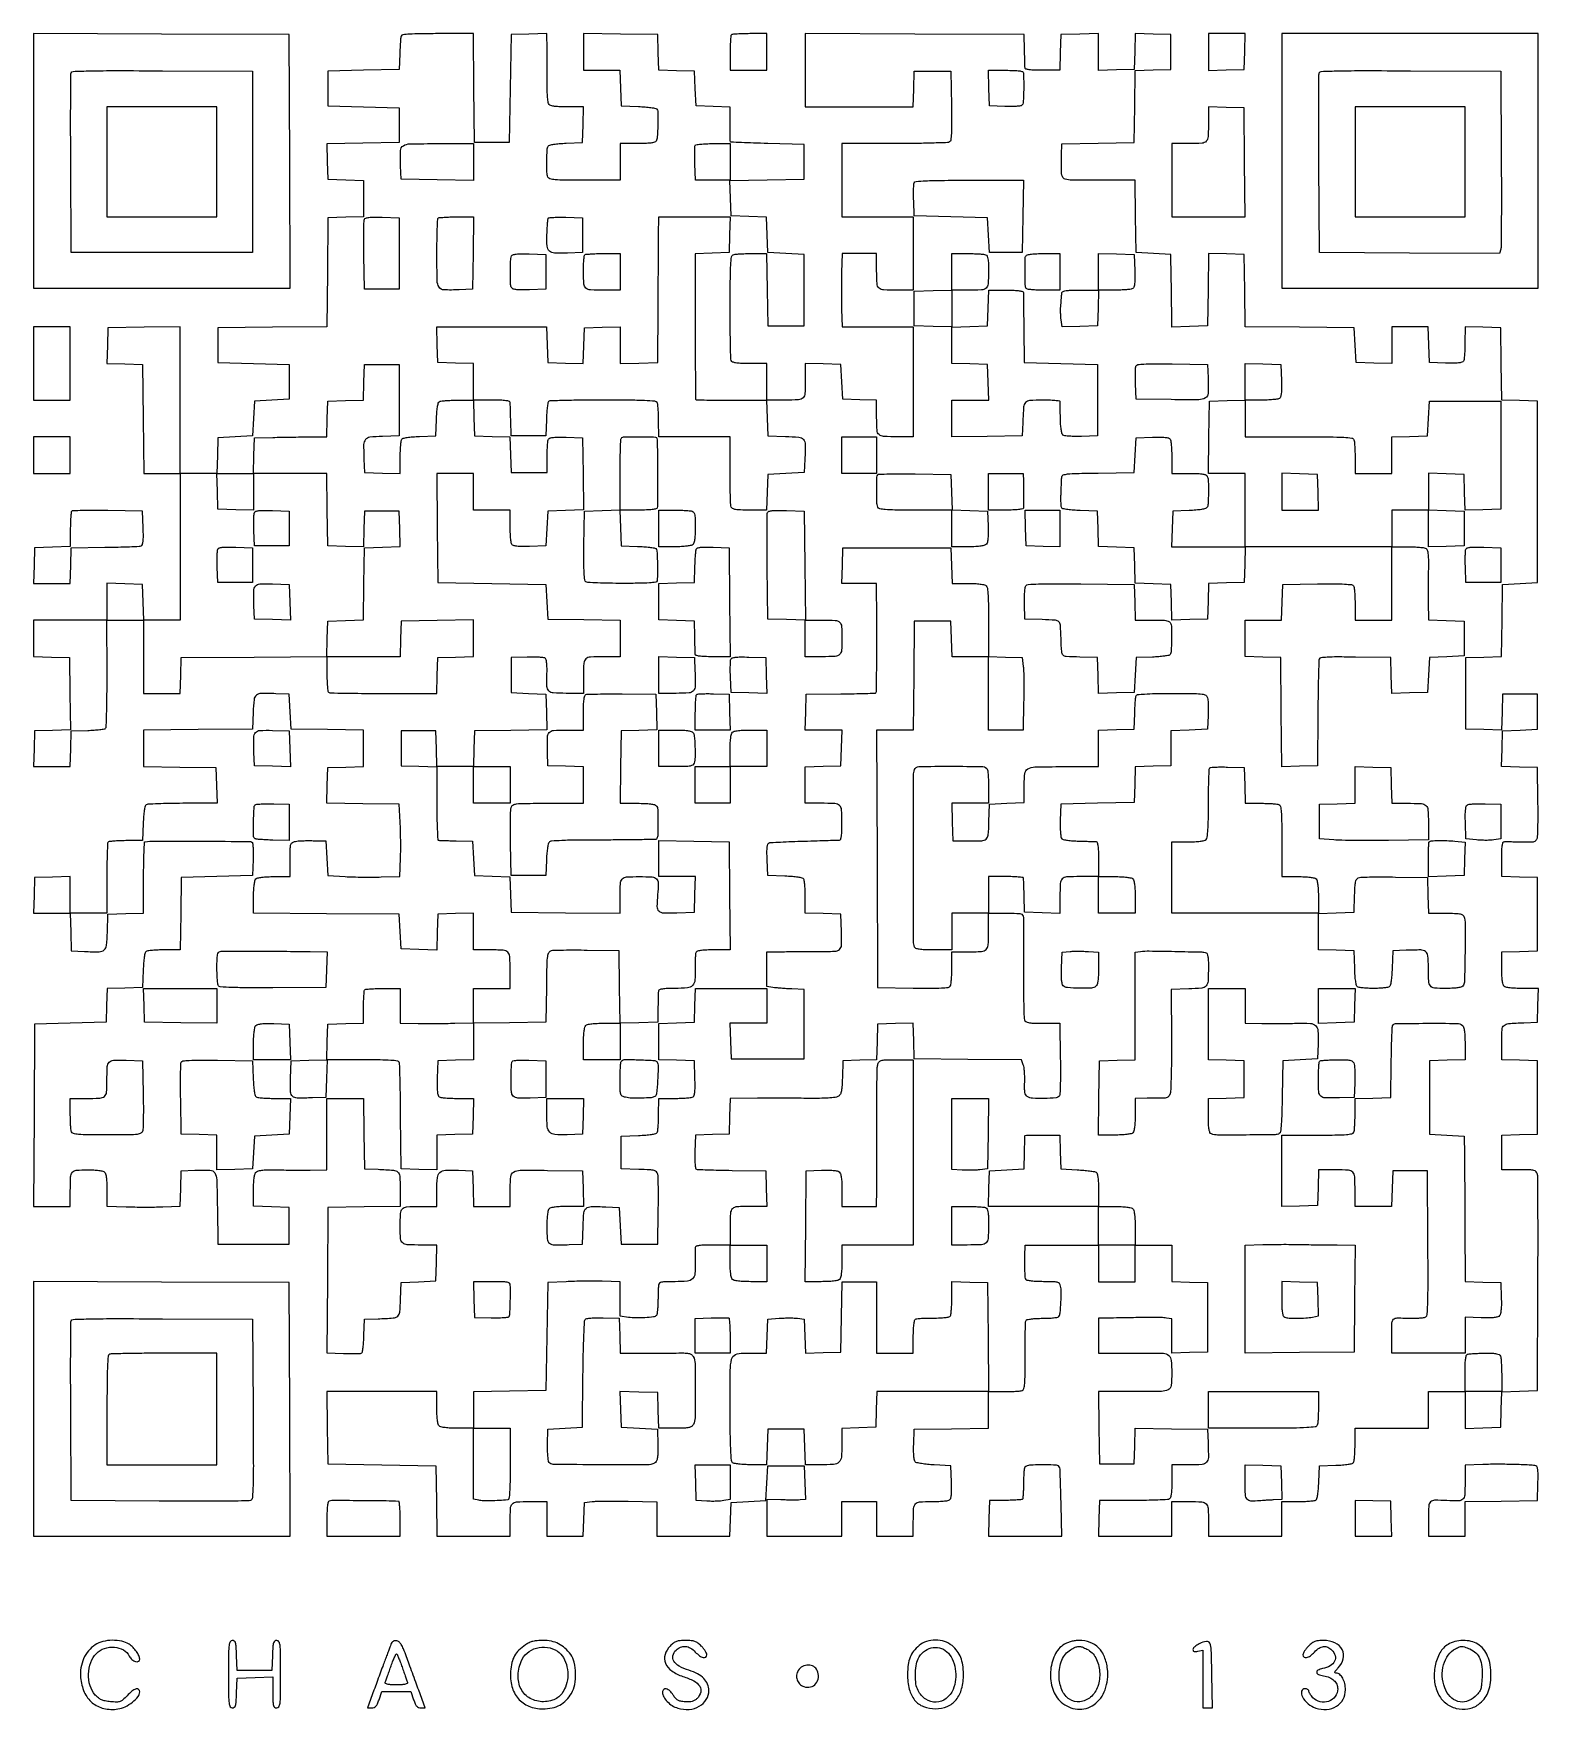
# Model space of a CAD drawing. Extents: x 156 to 936, y 100 to 969.
import ezdxf

# ---------------------------------------------------------------- set-up
doc = ezdxf.new("R2010")
doc.units = 0

msp = doc.modelspace()

# ---------------------------------------------------------------- linework, layer by layer
for points in [[(346.488341, 967.75, 0.062379), (346.299299, 966.905307, 0.004511), (346.092081, 964.517187, 0.006263), (345.905777, 961.655284, 0.004694), (345.769726, 958.5), (345.5, 950.5), (327, 950), (308.5, 949.5), (308.5, 940.5), (308.5, 931.5), (327, 931), (345.5, 930.5), (345.5, 921.5), (345.5, 912.5), (326.712768, 912.227798), (307.925536, 911.955596), (308.212768, 902.727798), (308.5, 893.5), (317.75, 893.212474), (327, 892.924948), (327, 883.5), (327, 874.075052), (317.75, 873.787526), (308.5, 873.5), (308.234453, 845.265547), (307.968906, 817.031094), (279.734453, 816.765547), (251.5, 816.5), (251.5, 807.5), (251.5, 798.5), (270, 798), (288.5, 797.5), (288.5, 788.5), (288.5, 779.5), (279.5, 779), (270.5, 778.5), (270, 769.5), (269.5, 760.5), (260.5, 760), (251.5, 759.5), (251.212474, 750.25), (250.924948, 741), (241.462474, 741), (232, 741), (232, 779.022065), (232, 817.044131), (213.25, 816.772065), (194.5, 816.5), (194.212977, 807.288016), (193.925954, 798.076031), (203.212977, 797.788016), (212.5, 797.5), (212.765573, 769.25), (213.031147, 741), (222.515573, 741), (232, 741), (232, 703), (232, 665), (222.537526, 665), (213.075052, 665), (212.787526, 674.25), (212.5, 683.5), (203.25, 683.787526), (194, 684.075052), (194, 674.537526), (194, 665), (175, 665), (156, 665), (156, 655.537526), (156, 646.075052), (165.25, 645.787526), (174.5, 645.5), (174.771926, 626.787816), (175.043852, 608.075632), (165.771926, 607.787816), (156.5, 607.5), (156.212474, 598.25), (155.924948, 589), (165.424948, 589), (174.924948, 589), (175.212474, 598.25), (175.5, 607.5), (183.994391, 607.794391, 0.008554), (187.307634, 607.966006, 0.012312), (190.231367, 608.240117, 0.008124), (192.640242, 608.565713, 0.160046), (193.298357, 608.898357, 0.190923), (193.62634, 609.656934, 0.001083), (193.853479, 617.591142, 0.004381), (194.014611, 626.697616, 0.002745), (194.051281, 637.353966), (193.99463, 665), (203.497315, 665), (213, 665), (213, 646), (213, 627), (222.462474, 627), (231.924948, 627), (232.212474, 636.25), (232.5, 645.5), (270.25, 645.762025), (308, 646.02405), (308, 637.071042, 0.009015), (308.062561, 633.601362, 0.013689), (308.25377, 630.591141, 0.008279), (308.520147, 628.119739, 0.227112), (308.863899, 627.584115, 0.135157), (310.091445, 627.224623, 0.000575), (324.12645, 627.01335, 0.002932), (339.355338, 626.890938, 0.002367), (355.712474, 626.932806), (364.924948, 627), (365.212474, 636.25), (365.5, 645.5), (374.75, 645.787526), (384, 646.075052), (384, 655.559591), (384, 665.044131), (365.25, 664.772065), (346.5, 664.5), (346.212474, 655.25), (345.924948, 646), (326.924948, 646), (307.924948, 646), (308.212474, 655.25), (308.5, 664.5), (317.728072, 664.787236), (326.956143, 665.074471), (327.228072, 683.787236), (327.5, 702.5), (336.787023, 702.788016), (346.074046, 703.076031), (345.787023, 712.288016), (345.5, 721.5), (336.5, 721.5), (327.5, 721.5), (327.211984, 712.212977), (326.923969, 702.925954), (317.711984, 703.212977), (308.5, 703.5), (308.227935, 722.25), (307.955869, 741), (288.940409, 741), (269.924948, 741), (270.212474, 750.25), (270.5, 759.5), (280, 759.699908, -0.0012), (284.304839, 759.780162, -0.000721), (289.415539, 759.855807, -0.000721), (294.498942, 759.916386, -0.001259), (298.712474, 759.949908), (307.924948, 760), (308.212474, 769.25), (308.5, 778.5), (317.712964, 778.787036), (326.925929, 779.074071), (327.212964, 788.287036), (327.5, 797.5), (336.5, 797.5), (345.5, 797.5), (345.5, 779), (345.5, 760.5), (336.759315, 760.211203, 0.017722), (330.222155, 759.762911, 0.198326), (327.97509, 758.54849, 0.170867), (327.062458, 756.011209, 0.012477), (327.199088, 748.479083), (327.5, 741.5), (336.75, 741.212474), (346, 740.924948), (346.015313, 749.212474, -0.008541), (346.07707, 752.474731, -0.011541), (346.251296, 755.419811, -0.008673), (346.494347, 757.854113, -0.112803), (346.797157, 758.706033, -0.192561), (347.533237, 759.236162, -0.02067), (349.63313, 759.666992, -0.020911), (352.460658, 760.005667, -0.010674), (356.031844, 760.206033), (364.5, 760.5), (364.793967, 768.968156, -0.010674), (364.994333, 772.539342, -0.020911), (365.333008, 775.36687, -0.02067), (365.763838, 777.466763, -0.192561), (366.293967, 778.202843, -0.112531), (367.144249, 778.505585, -0.008778), (369.558142, 778.748704, -0.011623), (372.478979, 778.922925, -0.008617), (375.712474, 778.984687), (383.924948, 779), (384.212474, 769.75), (384.5, 760.5), (393.712964, 760.212964), (402.925929, 759.925929), (403.212964, 750.712964), (403.5, 741.5), (412.868513, 741.5), (422.237027, 741.5), (422.191876, 749.559686, -0.008831), (422.230192, 752.7366, -0.011824), (422.383911, 755.614154, -0.009089), (422.610997, 757.992474, -0.110498), (422.909015, 758.852784, -0.197522), (423.678545, 759.410565, -0.033779), (425.496836, 759.72202, -0.025439), (428.190511, 759.860179, -0.0088), (432.085653, 759.793098), (440.5, 759.5), (440.771926, 740.787816), (441.043852, 722.075632), (431.771926, 721.787816), (422.5, 721.5), (422, 712.5), (421.5, 703.5), (413.085653, 703.206902, -0.008519), (409.085459, 703.135766, -0.027159), (406.4185, 703.278749, -0.039341), (404.659703, 703.610638, -0.187221), (403.850966, 704.206902, -0.110402), (403.527533, 705.105717, -0.00954), (403.267102, 707.54359, -0.012203), (403.081041, 710.495888, -0.00917), (403.015313, 713.75), (403, 722), (393.5, 722), (384, 722), (384, 731.5), (384, 741), (374.484427, 741), (364.968853, 741), (365.234427, 712.75), (365.5, 684.5), (393.5, 684), (421.5, 683.5), (422, 674.5), (422.5, 665.5), (441.25, 665.227935), (460, 664.955869), (460, 655.477935), (460, 646), (452.081787, 646, 0.01141), (444.599988, 645.829247, 0.175208), (442.252746, 644.85745, 0.195511), (441.199638, 642.650479, 0.014768), (441, 635.893011), (441, 627), (432.067388, 627, -0.015501), (425.345229, 627.208445, -0.189633), (423.058381, 628.276156, -0.185278), (422.084149, 630.627699, -0.014683), (422.104749, 637.499453, 0.01455), (422.113217, 640.093679, 0.019451), (421.960944, 642.44279, 0.016961), (421.697058, 644.349197, 0.1547), (421.315947, 645.084053, 0.166094), (420.528718, 645.47038, 0.012958), (418.165153, 645.710196, 0.016354), (415.237691, 645.834685, 0.011158), (411.907021, 645.792979), (403.5, 645.5), (403.5, 636.5), (403.5, 627.5), (412.5, 627), (421.5, 626.5), (421.787232, 617.272202), (422.074464, 608.044404), (403.287232, 607.772202), (384.5, 607.5), (384.212474, 598.25), (383.924948, 589), (374.5, 589), (365.075052, 589), (364.787526, 598.25), (364.5, 607.5), (355.5, 607.5), (346.5, 607.5), (346.5, 598.5), (346.5, 589.5), (355.75, 589.212474), (365, 588.924948), (365, 569.962474, 0.003705), (365.053955, 562.681665, 0.006104), (365.220312, 556.528324, 0.001519), (365.44532, 551.208915, 0.347429), (365.75, 550.857352, 0.037006), (366.298303, 550.794587, 0.000952), (368.776563, 550.700142, 0.002018), (371.688628, 550.606487, 0.001376), (375, 550.522485), (383.5, 550.330267), (384, 541.415133), (384.5, 532.5), (393.712964, 532.212964), (402.925929, 531.925929), (403.212964, 522.712964), (403.5, 513.5), (431.75, 513.234427), (460, 512.968853), (460, 520.902639, -0.011331), (460.169755, 528.392479, -0.174251), (461.137014, 530.743192, -0.196315), (463.33518, 531.7988, -0.015002), (470.039601, 532, -0.014506), (476.661481, 531.807848, -0.182867), (478.904304, 530.806921, -0.204965), (479.787565, 528.627059, -0.018809), (479.447558, 522.665232, 0.019324), (479.099904, 516.456852, 0.209203), (480.044561, 514.192044, 0.185882), (482.414032, 513.202494, 0.014818), (489.328966, 513.213519), (498.5, 513.5), (498.787526, 522.75), (499.075052, 532), (489.537526, 532), (480, 532), (480, 541.330942), (480, 550.661883), (498.25, 550.378246), (516.5, 550.094608), (516.765573, 522.047304), (517.031147, 494), (508.57459, 494, 0.010185), (504.987494, 493.926923, 0.020844), (502.183877, 493.695326, 0.020582), (500.114572, 493.350208, 0.205524), (499.411618, 492.856995, 0.112339), (499.143886, 492.074932, 0.010637), (498.971259, 490.044686, 0.013179), (498.879758, 487.585848, 0.010008), (498.90451, 484.888246, -0.022245), (498.803986, 478.315177, -0.177993), (497.610494, 475.584684, -0.180527), (494.94194, 474.298196, -0.023007), (488.464816, 474, 0.008077), (484.494947, 473.935868, 0.02805), (481.938839, 473.709338, 0.042242), (480.348671, 473.338836, 0.297425), (479.873218, 472.75, 0.016891), (479.81776, 471.927217, 0.00124), (479.747483, 469.664062, 0.001727), (479.679662, 466.963729, 0.001307), (479.623218, 464), (479.5, 456.5), (469.772197, 456.214056), (460.044395, 455.928112), (459.772197, 474.714056), (459.5, 493.5), (443, 493.747311, 0.003055), (436.517262, 493.804857, 0.004208), (430.692549, 493.771952, 0.002709), (425.805212, 493.676721, 0.050162), (424.272507, 493.483908, 0.20154), (422.978688, 492.554106, 0.104716), (422.301532, 490.647341, 0.02769), (421.991406, 486.638377, 0.001724), (421.772507, 474.736597), (421.5, 456.5), (402.75, 456.227935), (384, 455.955869), (384, 464.977935), (384, 474), (393.5, 474), (403, 474), (403, 483.393011, 0.013298), (402.809647, 490.54893, 0.19079), (401.767356, 492.820169, 0.18106), (399.429085, 493.823337, 0.011759), (391.918213, 494), (384, 494), (384, 503.537526), (384, 513.075052), (374.75, 512.787526), (365.5, 512.5), (365.211984, 503.212977), (364.923969, 493.925954), (355.711984, 494.212977), (346.5, 494.5), (346, 503.5), (345.5, 512.5), (307.75, 512.762025), (270, 513.02405), (270, 521.312025, -0.011108), (270.078266, 524.834579, -0.020347), (270.322394, 527.695733, -0.021104), (270.689619, 529.86086, -0.144796), (271.2, 530.8, -0.144849), (272.139671, 531.310542, -0.021091), (274.306878, 531.677711, -0.020332), (277.171507, 531.92177, -0.011084), (280.7, 532), (289, 532), (289, 540.883423, -0.004145), (289.048469, 546.729767, -0.065065), (289.339342, 548.700634, -0.192977), (290.101394, 549.687118, -0.085937), (291.665164, 550.276324, -0.030265), (293.112059, 550.463092, -0.007653), (295.481732, 550.587748, -0.007779), (298.198684, 550.646695, -0.007788), (300.915164, 550.621051), (307.5, 550.4563), (308, 541.47815), (308.5, 532.5), (317.5, 532, 0.007328), (321.643918, 531.830657, 0.004071), (326.700603, 531.739398, 0.004059), (331.822208, 531.730254, 0.006546), (336.182905, 531.814971), (345.86581, 532.129943), (346.182905, 541.57618, 0.006785), (346.268576, 545.862146, 0.004051), (346.259978, 550.96148, 0.004055), (346.169054, 556.041053, 0.007015), (346, 560.261208), (345.5, 569.5), (326.712768, 569.772202), (307.925536, 570.044404), (308.212768, 579.272202), (308.5, 588.5), (317.75, 588.787526), (327, 589.075052), (327, 598.515461), (327, 607.955869), (308.25, 608.227935), (289.5, 608.5), (289, 617.5), (288.5, 626.5), (281.520917, 626.800912, 0.012477), (273.988791, 626.937542, 0.170867), (271.45151, 626.02491, 0.198326), (270.237089, 623.777845, 0.017722), (269.788797, 617.240685), (269.5, 608.5), (241.25, 608.234427), (213, 607.968853), (213, 598.506492), (213, 589.044131), (231.75, 588.772065), (250.5, 588.5), (250.787526, 579.25), (251.075052, 570), (233.287526, 569.984687, 0.004021), (226.383458, 569.923222, 0.006063), (220.370264, 569.748365, 0.002667), (215.25903, 569.510366, 0.129285), (214.292098, 569.201688, 0.194406), (213.755949, 568.451671, 0.02039), (213.327541, 566.292005, 0.020485), (212.991737, 563.361405, 0.010013), (212.792098, 559.605147), (212.5, 550.776291), (203.832267, 550.638146, 0.00647), (200.466548, 550.540928, 0.00969), (197.531504, 550.361091, 0.00514), (195.077474, 550.137514, 0.172979), (194.554573, 549.888973, 0.188851), (194.307374, 549.322109, 0.001403), (194.124986, 544.129111, 0.004986), (193.991142, 538.136263, 0.003146), (193.948692, 531.138973), (193.952773, 513), (184.476387, 513), (175, 513), (175, 522.537526), (175, 532.075052), (165.75, 531.787526), (156.5, 531.5), (156.212474, 522.25), (155.924948, 513), (165.426262, 513), (174.927576, 513), (175.213788, 503.25), (175.5, 493.5), (182.400991, 493.179488, 0.013191), (189.980726, 493.027641, 0.17684), (192.545599, 493.98257, 0.194254), (193.768522, 496.328176, 0.016445), (194.212602, 503.259666), (194.5, 512.5), (203.75, 512.787526), (213, 513.075052), (213, 531.537526, -0.003806), (213.053937, 538.622776, -0.006297), (213.220313, 544.602083, -0.001598), (213.445403, 549.760495, -0.367595), (213.75, 550.086587, -0.028864), (218.740231, 550.372481, -0.000657), (242.577054, 550.329657, -0.000156), (267.991208, 550.242708, -0.138353), (269.138759, 549.914347, -0.229037), (269.502325, 549.343162, -0.010988), (269.721788, 547.029015, -0.016119), (269.836736, 544.181151, -0.010731), (269.793098, 540.914347), (269.5, 532.5), (251, 532), (232.5, 531.5), (232.227935, 512.75), (231.955869, 494), (223.727935, 493.984687, 0.008614), (220.488381, 493.922841, 0.011619), (217.562135, 493.748365, 0.008774), (215.143755, 493.504888, 0.112538), (214.292098, 493.201688, 0.195149), (213.75425, 492.447011, 0.020215), (213.326695, 490.262875, 0.020298), (212.991711, 487.292364, 0.009786), (212.792098, 483.467001), (212.5, 474.5), (203.288393, 474.212982), (194.076786, 473.925964), (193.788393, 465.212982), (193.5, 456.5), (175, 456), (156.5, 455.5), (156.240208, 408.25), (155.980417, 361), (165.490208, 361), (175, 361), (175, 368.918213, -0.01065), (175.157481, 376.310519, -0.159949), (176.052708, 378.690254, -0.206765), (178.102218, 379.772902, -0.019554), (183.906989, 380, -0.012415), (187.136184, 379.91981, -0.021121), (189.825282, 379.672007, -0.021703), (191.888147, 379.301898, -0.142062), (192.8, 378.8, -0.144554), (193.309648, 377.863269, -0.021162), (193.677128, 375.707542, -0.020418), (193.921568, 372.862112, -0.011217), (194, 369.366413), (194, 361.132827), (203.924009, 360.816413, 0.004653), (208.380343, 360.715829, 0.002928), (213.588033, 360.677263, 0.002939), (218.711705, 360.699443, 0.005384), (222.886973, 360.787036), (231.925929, 361.074071), (232.212964, 370.287036), (232.5, 379.5), (239.479083, 379.800912, -0.020449), (247.375868, 379.818265, -0.253026), (249.874462, 378.339682, -0.128108), (250.893739, 374.873171, -0.004158), (251.227984, 360.236474), (251.5, 341.5), (270, 341.5), (288.5, 341.5), (288.5, 351), (288.5, 360.5), (279.25, 360.787526), (270, 361.075052), (270, 369.415081, -0.009183), (270.074326, 373.461633, -0.02907), (270.330886, 376.158273, -0.04395), (270.773872, 377.962049, -0.138222), (271.47458, 378.978903, -0.125079), (272.589189, 379.508902, -0.024523), (274.802749, 379.834299, -0.020936), (277.814653, 380.000288, -0.00977), (281.72458, 379.975462, 0.003165), (285.717686, 379.89735, 0.001862), (290.492533, 379.851957, 0.001862), (295.264977, 379.842131, 0.00318), (299.25, 379.874114), (308, 380), (308, 398.5), (308, 417), (317.477441, 417), (326.954883, 417), (327.227441, 398.75), (327.5, 380.5), (334.5, 380.245668, -0.009063), (342.473925, 379.811123, -0.165247), (344.784819, 378.833819, -0.199221), (345.810214, 376.710381, -0.014145), (346, 370.003013), (346, 361.044131), (327.25, 360.772065), (308.5, 360.5), (308.238047, 322.823813), (307.976094, 285.147625), (316.591689, 284.823813, 0.006083), (319.954583, 284.738372, 0.008801), (322.926844, 284.751349, 0.005164), (325.413108, 284.831673, 0.129521), (326.059675, 285.031844, 0.216257), (326.409408, 285.55758, 0.00859), (326.748029, 287.894979, 0.013814), (327.031614, 290.748261, 0.009184), (327.206033, 294.031844), (327.5, 302.5), (334.5, 302.754332, 0.009206), (342.366323, 303.18527, 0.159803), (344.710509, 304.149036, 0.195196), (345.801646, 306.253839, 0.014923), (346.211203, 312.759315), (346.5, 321.5), (355.5, 322), (364.5, 322.5), (364.787526, 331.75), (365.075052, 341), (357.119313, 341, -0.010646), (349.687438, 341.158253, -0.161183), (347.306484, 342.060432, -0.206061), (346.224628, 344.125625, -0.019031), (346, 350.025201, -0.011643), (346.172277, 357.422529, -0.176212), (347.146066, 359.75553, -0.194364), (349.353769, 360.801887, -0.014665), (356.106989, 361), (365, 361), (365, 369.464816, -0.023427), (365.305339, 375.977918, -0.185863), (366.623507, 378.630306, -0.176675), (369.418233, 379.786611, -0.020779), (376.265532, 379.793496), (383.5, 379.5), (383.787526, 370.25), (384.075052, 361), (393.537526, 361), (403, 361), (403.013655, 368.25, -0.017697), (403.317578, 376.399845, -0.245617), (404.819339, 378.825455, -0.133098), (408.149979, 379.747568, -0.004198), (422.355061, 379.705756), (440.5, 379.5), (440.787526, 370.25), (441.075052, 361), (432.737526, 361, 0.01101), (429.190499, 360.921884, 0.020283), (426.315021, 360.678036, 0.021051), (424.141321, 360.311042, 0.145015), (423.2, 359.8, 0.144765), (422.689713, 358.86117, 0.021112), (422.322455, 356.697258, 0.020356), (422.078287, 353.838136, 0.011122), (422, 350.319052, 0.019851), (422.245842, 344.129415, 0.208391), (423.41302, 341.942745, 0.16774), (425.947407, 341.054179, 0.01198), (433.520917, 341.199088), (440.5, 341.5), (440.787398, 350.740334, -0.015844), (441.223546, 357.678762, -0.194277), (442.421808, 359.990355, -0.177046), (444.942653, 360.934395, -0.012739), (452.520917, 360.800912), (459.5, 360.5), (460, 351), (460.5, 341.5), (470, 341.5), (479.5, 341.5), (479.785177, 358.5, 0.003173), (479.854759, 365.173302, 0.004399), (479.826535, 371.156202, 0.002775), (479.730766, 376.178779, 0.054259), (479.525511, 377.712602, 0.131445), (478.849311, 378.942088, 0.140013), (477.664342, 379.633766, 0.049913), (475.361511, 379.982732, 0.004889), (469.740334, 380.212602), (460.5, 380.5), (460.5, 389), (460.5, 397.5), (469.467001, 397.792098, 0.009786), (473.292364, 397.991711, 0.020298), (476.262875, 398.326695, 0.020215), (478.447011, 398.75425, 0.195149), (479.201688, 399.292098, 0.112618), (479.504907, 400.144238, 0.008743), (479.748365, 402.568616, 0.011595), (479.922842, 405.501991, 0.008591), (479.984687, 408.75), (480, 417), (488.25, 417.015313, 0.009158), (491.503986, 417.080961, 0.01219), (494.455895, 417.266784, 0.009524), (496.89348, 417.526866, 0.110447), (497.791346, 417.849883, 0.190691), (498.391596, 418.675579, 0.03736), (498.721257, 420.518036, 0.025891), (498.863419, 423.325344, 0.007874), (498.791346, 427.58457), (498.5, 436.5), (489.25, 436.787526), (480, 437.075052), (480, 446.5), (480, 455.924948), (489.25, 456.212474), (498.5, 456.5), (498.788933, 465.25), (499.077866, 474), (517.538933, 474), (536, 474), (536, 465), (536, 456), (526.462474, 456), (516.924948, 456), (517.212474, 446.75), (517.5, 437.5), (536.5, 437.5), (555.5, 437.5), (555.5, 455.5), (555.5, 473.5), (549, 473.745913, -0.005727), (546.273082, 473.880374, -0.005167), (543.454687, 474.080976, -0.005182), (540.932722, 474.313028, -0.016338), (539.25, 474.541226), (536, 475.090626), (536, 484.045313), (536, 493), (545.25, 493.075513, -0.000588), (549.386383, 493.10442, -0.000377), (554.185335, 493.128694, -0.000379), (558.882684, 493.145344, -0.000712), (562.6788, 493.150514, 0.008826), (571.265275, 493.301549, 0.168083), (573.730975, 494.253061, 0.21304), (574.790972, 496.449397, 0.015292), (574.785858, 503.376009), (574.5, 512.5), (565.25, 512.787526), (556, 513.075052), (555.984687, 521.287526, 0.00863), (555.92284, 524.521154, 0.011636), (555.748365, 527.442407, 0.008796), (555.504874, 529.856585, 0.112481), (555.201688, 530.707902, 0.195149), (554.447011, 531.24575, 0.020215), (552.262875, 531.673305, 0.020298), (549.292364, 532.008289, 0.009786), (545.467001, 532.207902), (536.5, 532.5), (536.209303, 540.765768, -0.00804), (536.133302, 544.749826, -0.029354), (536.273961, 547.272572, -0.046559), (536.605939, 548.849902, -0.240244), (537.209303, 549.469604, -0.067752), (538.183103, 549.658812, -0.001416), (543.114608, 549.924285, -0.003271), (548.892014, 550.181007, -0.002194), (555.5, 550.402296, 0.000083), (562.105175, 550.595576, 0.000125), (567.873438, 550.766764, 0.00005), (572.822625, 550.915373, 0.002773), (573.75, 550.94846, 0.315364), (574.344606, 551.402543, 0.042218), (574.713411, 553.027094, 0.027303), (574.937515, 555.680552, 0.007416), (575, 559.893011, 0.014768), (574.800362, 566.650479, 0.195511), (573.747254, 568.85745, 0.175208), (571.400012, 569.829247, 0.01141), (563.918213, 570), (556, 570), (556, 579.462474), (556, 588.924948), (565.25, 589.212474), (574.5, 589.5), (574.787526, 598.75), (575.075052, 608), (565.5, 608), (555.924948, 608), (556.212474, 617.25), (556.5, 626.5), (574.385786, 626.71912, 0.001556), (581.264662, 626.824801, 0.002529), (587.106033, 626.962283, 0.000369), (592.283016, 627.114153, 0.19111), (592.572545, 627.239211, 0.194946), (592.858211, 627.914243, 0.000586), (592.994373, 637.569965, 0.002867), (593.079454, 649.397764, 0.001218), (593.063971, 665.25), (593, 684), (583.962474, 684), (574.924948, 684), (575.212474, 693.25), (575.5, 702.5), (603.5, 702.5), (631.5, 702.5), (631.787526, 693.25), (632.075052, 684), (640.337526, 684, -0.011159), (643.847487, 683.921656, -0.02038), (646.701269, 683.677383, -0.021131), (648.861987, 683.310039, -0.144682), (649.8, 682.8, -0.17093), (650.380286, 681.588868, -0.011288), (650.716292, 677.675375, -0.011908), (650.936048, 672.080768, -0.003861), (651, 663.8), (651, 646), (641.537526, 646), (632.075052, 646), (631.787526, 655.25), (631.5, 664.5), (622, 664.5), (612.5, 664.5), (612.234427, 636.25), (611.968853, 608), (602.477339, 608), (592.985825, 608), (593.242912, 541.25), (593.5, 474.5), (611.926619, 474.226758, 0.003139), (621.125155, 474.14811, 0.013555), (626.589823, 474.283854, 0.01557), (630.126519, 474.578359, 0.226527), (631.161306, 475.226758, 0.110913), (631.48003, 476.114795, 0.009356), (631.736503, 478.549423, 0.012063), (631.919865, 481.497312, 0.009035), (631.984687, 484.75), (632, 493), (639.918213, 493, 0.011759), (647.429085, 493.176663, 0.18106), (649.767356, 494.179831, 0.19079), (650.809647, 496.45107, 0.013298), (651, 503.606989), (651, 513), (660, 513, -0.00409), (665.711627, 512.953275, -0.056948), (667.751166, 512.686355, -0.196548), (668.672276, 512.01186, -0.13386), (669.041229, 510.75, -0.00421), (669.057338, 509.123273, -0.000113), (669.066342, 501.964063, -0.000236), (669.071056, 493.550797, -0.000161), (669.068825, 484, 0.002058), (669.102701, 474.484415, 0.003091), (669.21776, 466.182813, 0.001264), (669.378199, 459.075243, 0.068632), (669.594984, 457.75, 0.179206), (670.292748, 456.839417, 0.094982), (671.634766, 456.3144, 0.039894), (674.083891, 456.059341, 0.006006), (679.023763, 456), (687.91275, 456), (688.206375, 437.92399, -0.004242), (688.260919, 430.894132, -0.006305), (688.178839, 424.73951, -0.003037), (688.011938, 419.528922, -0.118956), (687.70031, 418.42399, -0.247572), (686.021608, 417.339166, -0.015466), (679.930188, 416.989103, -0.01965), (673.870053, 417.06679, -0.128954), (671, 417.981733, -0.145042), (670.296549, 418.787634, -0.065655), (669.880608, 420.139776, -0.039696), (669.697883, 422.211865, -0.011575), (669.744484, 425.415828, 0.014584), (669.767238, 428.083735, 0.014739), (669.634065, 430.739012, 0.014689), (669.38236, 433.039877, 0.056305), (669.02527, 434.433535), (668.061571, 436.968254), (640.280786, 437.234127), (612.5, 437.5), (612.211984, 446.787023), (611.923969, 456.074046), (602.711984, 455.787023), (593.5, 455.5), (593.212982, 446.288393), (592.925964, 437.076786), (584.212982, 436.788393), (575.5, 436.5), (575.211278, 427.76446, -0.006717), (574.982155, 422.837825, -0.042881), (574.619535, 420.365203, -0.092602), (573.978095, 418.913279, -0.120255), (572.898558, 417.94571, -0.097176), (571.456775, 417.50342, -0.010071), (567.902961, 417.205027, -0.011564), (563.430998, 417.023813, -0.007219), (558.18728, 417.008414, 0.001455), (552.307766, 417.058921, 0.000781), (545.051974, 417.088799, 0.000778), (537.65148, 417.096205, 0.001219), (531.287526, 417.077164), (517.075052, 417), (516.787526, 407.75), (516.5, 398.5), (507.8224, 398.212123), (499.144799, 397.924246), (498.8224, 389.332244, 0.009107), (498.751469, 385.655995, 0.020859), (498.864013, 382.887885, 0.020316), (499.11096, 380.889887, 0.266794), (499.565056, 380.334102, 0.081709), (500.39179, 380.165435, 0.001173), (505.438766, 379.984409, 0.003205), (511.306113, 379.825379, 0.002104), (518.065056, 379.713981), (535.5, 379.5), (535.787526, 370.25), (536.075052, 361), (528.119313, 361, 0.011676), (520.578687, 360.823888, 0.180709), (518.23551, 359.821417, 0.191194), (517.190859, 357.550484, 0.01333), (517, 350.393011), (517, 341), (508, 341, 0.007411), (503.748184, 340.936973, 0.026685), (501.046677, 340.712223, 0.039961), (499.371808, 340.344295, 0.305759), (498.890032, 339.75, 0.021386), (498.854352, 338.957349, 0.002081), (498.858084, 337.037004, 0.002635), (498.884137, 334.746891, 0.002082), (498.935698, 332.269587, -0.024858), (498.783962, 326.135349, -0.182142), (497.568505, 323.518124, -0.173507), (494.893929, 322.284701, -0.022131), (488.464816, 322, 0.005763), (483.678699, 321.944835, 0.044524), (481.455376, 321.694687, 0.123786), (480.344373, 321.161642, 0.204543), (479.877143, 320.25, 0.008838), (479.822244, 319.203559, 0.001261), (479.753027, 317.055868, 0.001434), (479.684826, 314.514369, 0.001223), (479.627143, 311.833805, -0.009236), (479.529377, 309.230824, -0.013198), (479.339132, 306.92745, -0.009086), (479.09755, 305.035051, -0.161355), (478.825222, 304.49236, -0.166175), (477.298973, 303.743, -0.014251), (472.905703, 303.308565, -0.019914), (468.203714, 303.166316, -0.034832), (464.32161, 303.47448), (460, 304.122546), (460, 312.992653), (460, 321.86276), (450.75, 322.18138, 0.007), (446.521873, 322.267784, 0.004027), (441.426563, 322.25953, 0.004022), (436.307538, 322.168824, 0.006705), (432, 322), (422.5, 321.5), (422, 293.5), (421.5, 265.5), (402.75, 265.227935), (384, 264.955869), (384, 255.477935), (384, 246), (375.7, 246, -0.011084), (372.171507, 246.07823, -0.020332), (369.306878, 246.322289, -0.021091), (367.139671, 246.689458, -0.144849), (366.2, 247.2, -0.144849), (365.689458, 248.139671, -0.021091), (365.322289, 250.306878, -0.020332), (365.07823, 253.171507, -0.011084), (365, 256.7), (365, 265), (336.477935, 265), (307.955869, 265), (308.227935, 246.25), (308.5, 227.5), (336.5, 227), (364.5, 226.5), (364.772559, 208.25), (365.045117, 190), (384.022559, 190), (403, 190), (403, 197.418213, -0.01257), (403.178205, 204.50542, -0.179949), (404.159562, 206.785965, -0.190034), (406.370658, 207.807402, -0.014293), (413.106989, 208), (422, 208), (422, 199), (422, 190), (431.461067, 190), (440.922134, 190), (441.211067, 198.75), (441.5, 207.5), (445.5, 208, -0.024712), (447.876822, 208.178455, -0.003716), (452.657812, 208.264968, -0.004165), (458.309506, 208.27814, -0.003586), (464.25, 208.199891), (479, 207.899782), (479, 198.949891), (479, 190), (497.961067, 190), (516.922134, 190), (517.211067, 198.75), (517.5, 207.5), (526.5, 208), (535.5, 208.5), (536, 217.5), (536.5, 226.5), (546, 226.5), (555.5, 226.5), (555.788933, 217.75), (556.077866, 209), (553.288933, 208.844005, -0.011673), (551.759812, 208.794244, -0.002714), (549.189562, 208.784587, -0.002799), (546.230203, 208.806102, -0.00274), (543.25, 208.860787), (536, 209.033563), (536, 199.516782), (536, 190), (555.5, 190), (575, 190), (575, 199), (575, 208), (584, 208), (593, 208), (593, 199), (593, 190), (602.5, 190), (612, 190), (612, 197.418213, -0.012045), (612.169488, 204.452803, -0.170409), (613.103321, 206.752319, -0.196932), (615.216333, 207.795471, -0.016954), (621.356989, 208.015313, 0.009288), (624.570103, 208.081049, 0.012325), (627.487838, 208.267102, 0.009701), (629.896861, 208.527636, 0.10999), (630.793098, 208.850966, 0.187221), (631.389362, 209.659703, 0.039341), (631.721251, 211.4185, 0.027159), (631.864234, 214.085459, 0.008519), (631.793098, 218.085653), (631.5, 226.5), (622.795583, 227, -0.010967), (619.381989, 227.271312, -0.015042), (616.327771, 227.674739, -0.01172), (613.836594, 228.140547, -0.145803), (613.000726, 228.594857, -0.155444), (612.558498, 229.454858, -0.019595), (612.289631, 231.55462, -0.019943), (612.157432, 234.29015, -0.011423), (612.205143, 237.594857), (612.5, 245.5), (631.75, 245.771593), (651, 246.043186), (651, 255.521593), (651, 265), (658.918213, 265, 0.007109), (662.067069, 265.044776, 0.008958), (664.979143, 265.179854, 0.007391), (667.407152, 265.372186, 0.06825), (668.431974, 265.61227, 0.244064), (669.303346, 266.594584, 0.041011), (669.729575, 269.156279, 0.01963), (669.931286, 273.774994, 0.002599), (669.923371, 283.561506, -0.00353), (669.930449, 290.281867, -0.005383), (670.040577, 296.1144, -0.002138), (670.20976, 301.100033, -0.129562), (670.468626, 301.949236, -0.212003), (671.085084, 302.370436, -0.014759), (673.21, 302.696074, -0.018614), (675.888158, 302.925143, -0.012026), (679, 303, 0.011621), (682.064078, 303.071228, 0.017157), (684.744811, 303.288289, 0.012469), (686.91068, 303.593598, 0.216345), (687.48851, 303.981408, 0.117378), (688.102395, 305.834568, 0.007979), (688.494645, 311.409714, 0.010615), (688.67677, 316.917735, 0.06425), (688.345311, 319.75, 0.115897), (687.702565, 320.998012, 0.155403), (686.628421, 321.665628, 0.056644), (684.563719, 321.945217, 0.005357), (679.450609, 322, -0.010862), (676.056295, 322.073749, -0.019083), (673.258361, 322.302593, -0.016363), (671.104069, 322.63368, -0.211053), (670.448473, 323.083373, -0.123789), (670.050562, 324.337433, -0.006611), (669.849671, 328.545466, -0.010367), (669.781893, 333.475483, -0.008464), (669.908054, 338.75), (670, 341), (689, 341), (708, 341), (708, 331.5), (708, 322), (717.5, 322), (727, 322), (727, 331.5), (727, 341), (736.5, 341), (746, 341), (746, 331.537526), (746, 322.075052), (755.25, 321.787526), (764.5, 321.5), (764.5, 303.5), (764.5, 285.5), (755.25, 285.212474), (746, 284.924948), (746, 293.848975), (746, 302.773001), (743.25, 303.153287, 0.031661), (740.518653, 303.356088, 0.003179), (733.979502, 303.385228, 0.00325), (725.032984, 303.310064, 0.00129), (712.75, 303.09531), (708, 303), (708, 294), (708, 285), (716.75, 284.906082, 0.002418), (720.762235, 284.882421, 0.001368), (725.62411, 284.890566, 0.001366), (730.526104, 284.925579, 0.002246), (734.672502, 284.985146, -0.018785), (741.663365, 284.854338, -0.172549), (744.418594, 283.695911, -0.187123), (745.705564, 281.105428, -0.022785), (746, 274.647529, -0.027793), (745.639512, 268.167255, -0.256097), (744.077707, 265.944792, -0.110907), (740.590932, 265.106629, -0.003749), (726.370946, 265), (707.955869, 265), (708.227935, 246.25), (708.5, 227.5), (717.5, 227.5), (726.5, 227.5), (726.787816, 236.771926), (727.075632, 246.043852), (745.787816, 245.771926), (764.5, 245.5), (764.800912, 238.520917, -0.012322), (764.941866, 230.88044, -0.176722), (764.009281, 228.372662, -0.202101), (761.732324, 227.227183, -0.01682), (754.980948, 227), (746, 227), (746, 218.559017, -0.009545), (745.927755, 214.775012, -0.024012), (745.69041, 212.028247, -0.028919), (745.318284, 210.1143, -0.19423), (744.756515, 209.349518, -0.125493), (743.769669, 209.040035, -0.002773), (738.735765, 208.794857, -0.006123), (732.80534, 208.611697, -0.004079), (726.006515, 208.540501), (708.5, 208.5), (708.212474, 199.25), (707.924948, 190), (726.962474, 190), (746, 190), (746, 199), (746, 208), (754.893011, 208, -0.014293), (761.629342, 207.807402, -0.190034), (763.840438, 206.785965, -0.179949), (764.821795, 204.50542, -0.01257), (765, 197.418213), (765, 190), (784, 190), (803, 190), (803, 199), (803, 208), (811.25, 208.015313, 0.008579), (814.497876, 208.077072, 0.011582), (817.430835, 208.251296, 0.008725), (819.854929, 208.494381, 0.112667), (820.706033, 208.797157, 0.192561), (821.236162, 209.533237, 0.02067), (821.666992, 211.63313, 0.020911), (822.005667, 214.460658, 0.010674), (822.206033, 218.031844), (822.5, 226.5), (830.968156, 226.793967, 0.010674), (834.539342, 226.994333, 0.020911), (837.36687, 227.333008, 0.02067), (839.466763, 227.763838, 0.192561), (840.202843, 228.293967, 0.112667), (840.505619, 229.145071, 0.008725), (840.748704, 231.569165, 0.011582), (840.922928, 234.502124, 0.008579), (840.984687, 237.75), (841, 246), (860, 246), (879, 246), (879, 255.5), (879, 265), (888.5, 265), (898, 265), (898, 255.462474), (898, 245.924948), (907.25, 246.212474), (916.5, 246.5), (916.787036, 255.712964), (917.074071, 264.925929), (926.287036, 265.212964), (935.5, 265.5), (935.776595, 320.5, 0.000947), (935.843216, 341.744487, 0.001486), (935.811656, 360.004687, 0.000367), (935.724867, 375.978117, 0.058002), (935.507543, 377.75, 0.122598), (934.851723, 379.003904, 0.154459), (933.732885, 379.672178, 0.053321), (931.54844, 379.94753, 0.004712), (925.980948, 380), (917, 380), (917, 388.962474), (917, 397.924948), (926.25, 398.212474), (935.5, 398.5), (935.5, 417.5), (935.5, 436.5), (926.25, 436.787526), (917, 437.075052), (917, 446.018474, -0.014194), (917.190094, 452.713321, -0.199365), (918.215838, 454.834916, -0.165063), (920.527107, 455.811311, -0.009054), (928.5, 456.245668), (935.5, 456.5), (935.788933, 465.25), (936.077866, 474), (927.738933, 474, -0.011007), (924.191211, 474.078112, -0.020282), (921.315326, 474.321952, -0.021049), (919.141383, 474.688939, -0.145022), (918.2, 475.2, -0.144682), (917.689961, 476.138013, -0.021131), (917.322617, 478.298731, -0.02038), (917.078344, 481.152513, -0.011159), (917, 484.662474), (917, 492.924948), (926.25, 493.212474), (935.5, 493.5), (935.5, 512.5), (935.5, 531.5), (926.25, 531.787526), (917, 532.075052), (917, 541.037526, -0.00744), (917.063008, 545.271671, -0.02682), (917.287754, 547.96063, -0.04033), (917.655897, 549.625425, -0.306589), (918.25, 550.103467, -0.021515), (919.076863, 550.136195, -0.001507), (921.397508, 550.121163, -0.002134), (924.165553, 550.083074, -0.001605), (927.209602, 550.018417, 0.005646), (932.010131, 549.955262, 0.063929), (933.891915, 550.19329, 0.171243), (934.879098, 550.858136, 0.099633), (935.494778, 552.16495, 0.053713), (935.711545, 553.768641, 0.003003), (935.817507, 558.807829, 0.004598), (935.852496, 564.817956, 0.00335), (935.785177, 571.5), (935.5, 588.5), (926.212977, 588.788016), (916.925954, 589.076031), (917.212977, 598.288016), (917.5, 607.5), (926.5, 608), (935.5, 608.5), (935.5, 617.5), (935.5, 626.5), (926.5, 626.5), (917.5, 626.5), (917.211984, 617.212977), (916.923969, 607.925954), (907.711984, 608.212977), (898.5, 608.5), (898.5, 627), (898.5, 645.5), (907.728072, 645.787236), (916.956143, 646.074471), (917.228072, 664.787236), (917.5, 683.5), (926.5, 684), (935.5, 684.5), (935.5, 731.5), (935.5, 778.5), (926.271928, 778.787236), (917.043857, 779.074471), (916.771928, 797.787236), (916.5, 816.5), (907.25, 816.787526), (898, 817.075052), (897.984687, 808.787526, -0.009129), (897.918962, 805.519034, -0.01216), (897.732898, 802.554613, -0.009485), (897.472502, 800.106611, -0.110544), (897.149034, 799.206902, -0.187221), (896.340297, 798.610638, -0.039341), (894.5815, 798.278749, -0.027159), (891.914541, 798.135766, -0.008519), (887.914347, 798.206902), (879.5, 798.5), (879.212474, 807.75), (878.924948, 817), (869.462474, 817), (860, 817), (860, 807.462474), (860, 797.924948), (850.75, 798.212474), (841.5, 798.5), (841, 807.5), (840.5, 816.5), (812.272008, 816.765536), (784.044016, 817.031072), (783.772008, 835.765536), (783.5, 854.5), (774.272202, 854.787232), (765.044404, 855.074464), (764.772202, 836.287232), (764.5, 817.5), (755.25, 817.212474), (746, 816.924948), (745.955913, 824.212474, 0.001299), (745.924854, 827.804029, 0.000515), (745.86429, 832.737414, 0.00051), (745.787989, 838.063309, 0.00064), (745.705913, 843), (745.5, 854.5), (736.5, 855), (727.5, 855.5), (727.227935, 874.25), (726.955869, 893), (707.977935, 893, -0.002094), (694.219848, 893.057618, -0.061673), (690.758121, 893.51571, -0.2543), (689.277534, 894.90278, -0.08016), (688.777778, 898, -0.002912), (688.784369, 899.131649, -0.000569), (688.810417, 901.168518, -0.000605), (688.846353, 903.542617, -0.00056), (688.888889, 905.977935), (689, 911.955869), (707.75, 912.227935), (726.5, 912.5), (726.771928, 931.212764), (727.043857, 949.925529), (736.271928, 950.212764), (745.5, 950.5), (745.5, 959.5), (745.5, 968.5), (736.288016, 968.787023), (727.076031, 969.074046), (726.788016, 959.787023), (726.5, 950.5), (717.25, 950.212474), (708, 949.924948), (708, 959.498686), (708, 969.072424), (698.25, 968.786212), (688.5, 968.5), (688.212474, 959.25), (687.924948, 950), (678.962474, 950, -0.007409), (674.723914, 950.062814, -0.026911), (672.039886, 950.287306, -0.040784), (670.383699, 950.655535, -0.30952), (669.912575, 951.25, -0.010039), (669.871136, 952.082278, -0.000662), (669.803074, 954.482813, -0.000959), (669.73122, 957.344675, -0.000716), (669.662575, 960.5), (669.5, 968.5), (612.75, 968.758257), (556, 969.016514), (556, 950.008257), (556, 931), (583.962474, 931), (611.924948, 931), (612.212474, 940.25), (612.5, 949.5), (622, 949.5), (631.5, 949.5), (631.773792, 931.573721, -0.003244), (631.852313, 922.635503, -0.013907), (631.716418, 917.310485, -0.016205), (631.420432, 913.866523, -0.225497), (630.773792, 912.839034, -0.13357), (629.715611, 912.511773, -0.001375), (621.869489, 912.263597, -0.004308), (612.786656, 912.079598, -0.00277), (602.25, 912.015313), (575, 912), (575, 893), (575, 874), (593.5, 874), (612, 874), (612, 855), (612, 836), (604.081787, 836, -0.01141), (596.599988, 836.170753, -0.175208), (594.252746, 837.14255, -0.195511), (593.199638, 839.349521, -0.014768), (593, 846.106989), (593, 855), (584.093707, 855), (575.187415, 855), (574.843707, 845.25, 0.005283), (574.735031, 840.846037, 0.003227), (574.695249, 835.646875, 0.003234), (574.722408, 830.495207, 0.005736), (574.820969, 826.25), (575.141938, 817), (593.570969, 817), (612, 817), (612, 788.5), (612, 760), (604.081787, 760, -0.011383), (596.602433, 760.170301, -0.17474), (594.254392, 761.139643, -0.19588), (593.200408, 763.341584, -0.014894), (593, 770.068056), (593, 778.922134), (584.25, 779.211067), (575.5, 779.5), (575, 788.5), (574.5, 797.5), (565.25, 797.787526), (556, 798.075052), (556, 790.119313, -0.011676), (555.823888, 782.578687, -0.180709), (554.821417, 780.23551, -0.191194), (552.550484, 779.190859, -0.01333), (545.393011, 779), (536, 779), (536, 788.5), (536, 798), (527.106989, 798, -0.006773), (522.44633, 798.063133, -0.034197), (519.856971, 798.311058, -0.068473), (518.34851, 798.778599, -0.194161), (517.611656, 799.569625, -0.085793), (517.37001, 800.791537, -0.001176), (517.204303, 808.418114, -0.003279), (517.090783, 817.276238, -0.002147), (517.070735, 827.487988, -0.00168), (517.154484, 842.20747, -0.012362), (517.391893, 849.234433, -0.018697), (517.785549, 853.327327, -0.274368), (518.647855, 854.418364, -0.069302), (519.631835, 854.646707, -0.006981), (522.037825, 854.829144, -0.008649), (524.925091, 854.957486, -0.006781), (528.059722, 855), (535.955869, 855), (536.227935, 836.25), (536.5, 817.5), (546, 817.5), (555.5, 817.5), (555.5, 836), (555.5, 854.5), (546, 855), (536.5, 855.5), (536.212964, 864.712964), (535.925929, 873.925929), (526.712964, 874.212964), (517.5, 874.5), (517.212762, 883.728277), (516.925523, 892.956554), (536.212762, 893.228277), (555.5, 893.5), (555.5, 902.5), (555.5, 911.5), (536.5, 912.055984, -0.000919), (529.197375, 912.283114, -0.001503), (523.007812, 912.50564, -0.000154), (517.478061, 912.722795, -0.15636), (517.25, 912.805984, -0.223597), (517.148239, 913.005886, -0.000902), (517.073437, 915.575321, -0.004214), (517.018014, 918.511677, -0.002611), (517, 921.961067), (517, 930.922134), (508.25, 931.211067), (499.5, 931.5), (499, 940.5), (498.5, 949.5), (489.287036, 949.787036), (480.074071, 950.074071), (479.787036, 959.287036), (479.5, 968.5), (460.25, 968.771593), (441, 969.043186), (441, 959.521593), (441, 950), (450.462474, 950), (459.924948, 950), (460.212474, 940.75), (460.5, 931.5), (469.467001, 931.207902, -0.010742), (472.978814, 931.017916, -0.01635), (476.015365, 930.68799, -0.011784), (478.456731, 930.282748, -0.210312), (479.097881, 929.841626, -0.138499), (479.645452, 927.925327, -0.007545), (479.569363, 921.589862, -0.008047), (479.297142, 915.29135, -0.124205), (478.647864, 913.239248, -0.197678), (477.868524, 912.674713, -0.027406), (475.862906, 912.306066, -0.022938), (472.971781, 912.071042, -0.008812), (468.940983, 912), (460, 912), (460, 902.5), (460, 893), (441.606989, 893, -0.002472), (431.276552, 893.051073, -0.018295), (426.359559, 893.27975, -0.036273), (423.606822, 893.711497, -0.24904), (422.606989, 894.581787, -0.084327), (422.086751, 897.172782, -0.010423), (422.034417, 902.954442, -0.008313), (422.201057, 908.816603, -0.131024), (422.797157, 910.706033, -0.192561), (423.533237, 911.236162, -0.02067), (425.63313, 911.666992, -0.020911), (428.460658, 912.005667, -0.010674), (432.031844, 912.206033), (440.5, 912.5), (440.787526, 921.75), (441.075052, 931), (432.659971, 931, -0.009915), (428.869314, 931.075175, -0.023811), (426.071526, 931.319964, -0.029212), (424.090846, 931.707655, -0.157885), (423.176821, 932.286944, -0.139185), (422.749561, 933.253728, -0.012507), (422.443752, 935.912297, -0.015085), (422.246783, 939.227521, -0.010021), (422.21199, 943.036944, 0.002121), (422.240165, 947.26301, 0.001372), (422.238603, 952.154688, 0.001379), (422.210775, 956.934878, 0.002609), (422.157614, 960.787526), (422, 969.075052), (412.75, 968.787526), (403.5, 968.5), (403, 940.5), (402.5, 912.5), (393.5, 912.5), (384.5, 912.5), (384.234427, 940.75), (383.968853, 969), (365.453042, 969, 0.00318), (356.356346, 968.942138, 0.013275), (350.882155, 968.727062, 0.013552), (347.294613, 968.39275, 0.283771)], [(517.666667, 968.333333, 0.174709), (517.400808, 967.76784, 0.005871), (517.195833, 965.267708, 0.010477), (517.048334, 962.266524, 0.007039), (517, 958.833333), (517, 950), (526.5, 950), (536, 950), (536, 959.5), (536, 969), (527.166667, 969, 0.007039), (523.733476, 968.951666, 0.010477), (520.732292, 968.804167, 0.005871), (518.23216, 968.599192, 0.174709)], [(269.5, 902.5), (269.5, 855.5), (222.5, 855.5), (175.5, 855.5), (175.239372, 901.5, -0.000997), (175.174287, 919.225103, -0.001596), (175.197198, 934.357597, -0.000282), (175.267665, 947.72814, -0.090314), (175.461789, 948.759906, -0.301449), (176.45055, 949.464468, -0.003096), (185.402033, 949.70934, -0.005599), (198.68089, 949.841585, -0.001079), (222.722417, 949.759906), (269.5, 949.5)], [(669.056327, 948.75, -0.008431), (669.23021, 942.578775, -0.013693), (669.145896, 937.334788, -0.009737), (668.880575, 933.124463, -0.17758), (668.324628, 931.924628, -0.163182), (667.540315, 931.534198, -0.014472), (665.313912, 931.289582, -0.017455), (662.54666, 931.163352, -0.011991), (659.405143, 931.205143), (651.5, 931.5), (651.212474, 940.75), (650.924948, 950), (659.962474, 950, -0.00727), (664.248581, 949.937675, -0.026886), (666.944123, 949.713864, -0.041293), (668.596703, 949.345809, -0.315947)], [(916.777529, 904.5, -0.001169), (916.844214, 887.089041, -0.00181), (916.812248, 872.054912, -0.000538), (916.723164, 858.995066, -0.057675), (916.505999, 857.240125), (915.956939, 854.980251), (869.22847, 855.240125), (822.5, 855.5), (822.239372, 901.5, -0.000997), (822.174287, 919.225103, -0.001596), (822.197198, 934.357597, -0.000282), (822.267665, 947.72814, -0.090314), (822.461789, 948.759906, -0.301449), (823.45055, 949.464468, -0.003096), (832.402033, 949.70934, -0.005599), (845.68089, 949.841585, -0.001079), (869.722417, 949.759906), (916.5, 949.5)], [(765, 923.119313, -0.01133), (764.829774, 915.607881, -0.174856), (763.858669, 913.255648, -0.19591), (761.651936, 912.200175, -0.014805), (754.893011, 912), (746, 912), (746, 893), (746, 874), (765.015573, 874), (784.031147, 874), (783.765573, 902.25), (783.5, 930.5), (774.25, 930.787526), (765, 931.075052)], [(384, 902.477935), (384, 892.955869), (365.25, 893.227935), (346.5, 893.5), (346.199088, 900.479083, -0.019865), (346.172345, 908.427676, -0.25447), (347.637957, 910.902206, -0.13093), (351.063884, 911.877459, -0.004239), (365.519052, 912), (384, 912)], [(517, 902.5), (517, 893), (508.073474, 893), (499.146947, 893), (498.823474, 901.523175, -0.004031), (498.723784, 904.859493, -0.005712), (498.692937, 907.82961, -0.003384), (498.712423, 910.325963, -0.078732), (498.833333, 911.023175, -0.280981), (499.300091, 911.411642, -0.010265), (501.686186, 911.713267, -0.016066), (504.639201, 911.929466, -0.010239), (508.083333, 912), (517, 912)], [(668.772065, 874.25), (668.5, 855.5), (660, 855.5), (651.5, 855.5), (651, 864.5), (650.5, 873.5), (631.5, 874), (612.5, 874.5), (612.205027, 882.411609, -0.006569), (612.129541, 885.539392, -0.008656), (612.147568, 888.392336, -0.006579), (612.235027, 890.7687, -0.079281), (612.423642, 891.661609, -0.287104), (613.404267, 892.399716, -0.009809), (618.421044, 892.733496, -0.009902), (626.328796, 892.947156, -0.001802), (640.99068, 893), (669.044131, 893)], [(345.5, 855), (345.5, 836.5), (336.5, 836.5), (327.5, 836.5), (327.225464, 853.964868, -0.002823), (327.157086, 860.753462, -0.004215), (327.180851, 866.688445, -0.00185), (327.262501, 871.748662, -0.086861), (327.45911, 872.754039, -0.230482), (328.132433, 873.382988, -0.046818), (329.777796, 873.724608, -0.028677), (332.433667, 873.867661, -0.007362), (336.733647, 873.789171), (345.5, 873.5)], [(516.787526, 864.75), (516.5, 855.5), (507.75, 855.211067), (499, 854.922134), (498.92974, 847.211067, 0.002546), (498.855538, 828.750187, 0.001259), (498.93971, 805.308864, 0.000065), (499.098161, 779.91153, 0.197258), (499.344474, 779.322192, 0.193078), (499.704681, 779.168225, 0.000566), (504.928532, 779.056722, 0.003156), (510.856857, 778.974326, 0.001953), (517.823814, 778.948684), (535.925574, 778.952756), (536.212787, 769.726378), (536.5, 760.5), (545.740334, 760.212602, -0.015844), (552.678762, 759.776454, -0.194277), (554.990355, 758.578192, -0.177046), (555.934395, 756.057347, -0.012739), (555.800912, 748.479083), (555.5, 741.5), (546, 741), (536.5, 740.5), (536.212474, 731.25), (535.924948, 722), (527.069463, 722, -0.006773), (522.412948, 722.063076, -0.03465), (519.839867, 722.311792, -0.070053), (518.344751, 722.783328, -0.192061), (517.606989, 723.581787, -0.081401), (517.364228, 724.755458, -0.002396), (517.178303, 729.815525, -0.00474), (517.044049, 735.792976, -0.003244), (517, 742.581787), (517, 760), (498.5, 760), (480, 760), (479.984687, 768.25, 0.008874), (479.92095, 771.500983, 0.011894), (479.740824, 774.443585, 0.009133), (479.489095, 776.874402, 0.111529), (479.176017, 777.749439, 0.236774), (478.073991, 778.410138, 0.007367), (472.659134, 778.73736, 0.008994), (464.594517, 778.960294, 0.002086), (451.026509, 779.034618, 0.002708), (440.482606, 778.991289, 0.004323), (431.473933, 778.827565, 0.001056), (423.621134, 778.600309, 0.190857), (422.87957, 778.27957, 0.160791), (422.554358, 777.633833, 0.007838), (422.234599, 775.225849, 0.012069), (421.96463, 772.306312, 0.008357), (421.794391, 768.994391), (421.5, 760.5), (412.5, 760.5), (403.5, 760.5), (403.299457, 768.5, 0.000209), (403.219038, 771.655326, 0.00028), (403.143296, 774.517187, 0.000193), (403.077478, 776.918087, 0.002938), (403.049457, 777.75, 0.321639), (402.581974, 778.34996, 0.039105), (400.851353, 778.715804, 0.025744), (398.028041, 778.938404, 0.006801), (393.5, 779), (384, 779), (384, 788.462474), (384, 797.924948), (374.75, 798.212474), (365.5, 798.5), (365.212474, 807.75), (364.924948, 817), (393.424948, 817), (421.924948, 817), (422.212474, 807.75), (422.5, 798.5), (431.711984, 798.212977), (440.923969, 797.925954), (441.211984, 807.212977), (441.5, 816.5), (450.75, 816.787526), (460, 817.075052), (460, 807.501314), (460, 797.927576), (469.75, 798.213788), (479.5, 798.5), (479.702066, 827, 0.000056), (479.782942, 838.58956, 0.000061), (479.858856, 849.845312, 0.000057), (479.921561, 859.47977, 0.000303), (479.952066, 864.75), (480, 874), (498.537526, 874), (517.075052, 874)], [(383.772065, 855.25), (383.5, 836.5), (376.520917, 836.199088, -0.019263), (368.604639, 836.162922, -0.251635), (366.148734, 837.591956, -0.134078), (365.172652, 840.933371, -0.004467), (365.051248, 854.87409, -0.003348), (365.098911, 861.761681, -0.005289), (365.2418, 867.666843, -0.001574), (365.435421, 872.770569, -0.188261), (365.694298, 873.360965, -0.175877), (366.24016, 873.616085, -0.005452), (368.74689, 873.812283, -0.01007), (371.749014, 873.953686, -0.006732), (375.188732, 874), (384.044131, 874)], [(440.5, 864.5), (440.5, 855.5), (432.655204, 855.206229, -0.019627), (426.005728, 855.218321, -0.177747), (423.366228, 856.312218, -0.193464), (422.181185, 858.804243, -0.023913), (422.096142, 864.939125, -0.004656), (422.224032, 867.893114, -0.006658), (422.396747, 870.510389, -0.003874), (422.588115, 872.705546, -0.095549), (422.758823, 873.287732, -0.257902), (423.213321, 873.592207, -0.007599), (425.591581, 873.759546, -0.013423), (428.480905, 873.841063, -0.008636), (431.832337, 873.787732), (440.5, 873.5)], [(421.5, 845.5), (421.5, 836.5), (413.085653, 836.206902, -0.00858), (409.091147, 836.136357, -0.026999), (406.414872, 836.279639, -0.038856), (404.642089, 836.611664, -0.183007), (403.816768, 837.206902, -0.139033), (403.249443, 838.992302, -0.007143), (403.144864, 845.111829, -0.009692), (403.244274, 851.106577, -0.079072), (403.770319, 853.787164, -0.238386), (404.4171, 854.391111, -0.043449), (406.074634, 854.720702, -0.028007), (408.710501, 854.861701, -0.007678), (412.87125, 854.787164), (421.5, 854.5)], [(460, 845.5), (460, 836), (452.081787, 836, -0.010973), (444.645885, 836.163215, -0.166948), (442.282706, 837.092708, -0.201813), (441.213878, 839.212898, -0.017167), (441, 845.440322, -0.007555), (441.048362, 848.640807, -0.011152), (441.195833, 851.446011, -0.006592), (441.401283, 853.774411, -0.17274), (441.666667, 854.333333, -0.174709), (442.23216, 854.599192, -0.005871), (444.732292, 854.804167, -0.010477), (447.733476, 854.951666, -0.007039), (451.166667, 855), (460, 855)], [(649.418213, 854.393011, -0.18666), (650.209997, 853.676577, -0.072682), (650.683962, 852.251766, -0.036534), (650.93529, 849.820122, -0.007489), (651, 845.5, -0.016928), (650.787494, 839.225197, -0.201251), (649.720139, 837.097177, -0.16771), (647.358591, 836.163873, -0.011011), (639.918213, 836), (632, 836), (632, 826.462474), (632, 816.924948), (641.25, 817.212474), (650.5, 817.5), (650.787526, 826.75), (651.075052, 836), (660.037526, 836, -0.007305), (664.291332, 835.937852, -0.027223), (666.958435, 835.714226, -0.042424), (668.584795, 835.345621, -0.319538), (669.032491, 834.75, -0.00311), (669.050878, 833.819894, -0.000053), (669.119331, 828.726562, -0.000136), (669.196784, 822.796866, -0.00009), (669.282491, 816), (669.5, 798.5), (688.5, 798), (707.5, 797.5), (707.5, 779), (707.5, 760.5), (699.15308, 760.207992, -0.011551), (695.846653, 760.168745, -0.016011), (692.885216, 760.296906, -0.013164), (690.474141, 760.542704, -0.142147), (689.584908, 760.929533, -0.160186), (689.061905, 761.762995, -0.022771), (688.66064, 763.771462, -0.021939), (688.37204, 766.438654, -0.012044), (688.24123, 769.721541, 0.000569), (688.19001, 772.756322, 0.000826), (688.137317, 775.43539, 0.000412), (688.086933, 777.71066, 0.014019), (688.059402, 778.25, 0.36024), (687.767842, 778.550335, 0.006478), (685.379296, 778.779688, 0.012865), (682.46664, 778.946015, 0.007829), (679.019052, 779, 0.014075), (672.293814, 778.810651, 0.199016), (670.167746, 777.785755, 0.165509), (669.189146, 775.47539, 0.009074), (668.754332, 767.5), (668.5, 760.5), (650.25, 760.227441), (632, 759.954883), (632, 769.477441), (632, 779), (641.537526, 779), (651.075052, 779), (650.787526, 788.25), (650.5, 797.5), (641.25, 797.787526), (632, 798.075052), (632, 807.501314), (632, 816.927576), (622.25, 817.213788), (612.5, 817.5), (612.5, 826.5), (612.5, 835.5), (622.25, 835.786212), (632, 836.072424), (632, 845.536212), (632, 855), (639.918213, 855, -0.00705), (643.066073, 854.955615, -0.008902), (645.9751, 854.821697, -0.007317), (648.400281, 854.631074, -0.06844)], [(688, 845.5), (688, 836), (679.559017, 836, -0.00958), (676.285574, 836.062726, -0.01446), (673.440396, 836.254318, -0.009158), (671.113686, 836.521827, -0.224784), (670.582964, 836.865762, -0.131567), (670.045912, 838.65277, -0.005438), (669.914836, 845.395362, -0.005317), (669.928839, 852.15131, -0.136047), (670.437132, 853.898278, -0.20975), (671.109918, 854.362235, -0.017506), (673.25081, 854.697203, -0.019529), (676.071586, 854.926594, -0.010523), (679.559017, 855), (688, 855)], [(726.793098, 846.085653, -0.008519), (726.864234, 842.085459, -0.027159), (726.721251, 839.4185, -0.039341), (726.389362, 837.659703, -0.187221), (725.793098, 836.850966, -0.110258), (724.895183, 836.527569, -0.009596), (722.467433, 836.267102, -0.012245), (719.527258, 836.081044, -0.009211), (716.287526, 836.015313), (708.075052, 836), (707.787526, 826.75), (707.5, 817.5), (698.344028, 817.213718), (689.188055, 816.927437), (688.641767, 820.713718, -0.01968), (688.460401, 822.452405, -0.011232), (688.371465, 824.56278, -0.011206), (688.377339, 826.693646, -0.018209), (688.488716, 828.5, 0.002477), (688.643587, 830.159765, 0.002398), (688.783777, 831.839063, 0.002368), (688.893061, 833.318045, 0.008827), (688.940976, 834.25, -0.223537), (689.412884, 835.170886, -0.119648), (690.605537, 835.702394, -0.040493), (693.047239, 835.947693, -0.004796), (698.5, 836), (708, 836), (708, 845.537526), (708, 855.075052), (717.25, 854.787526), (726.5, 854.5)], [(802.793098, 789.085653, -0.008519), (802.864234, 785.085459, -0.027159), (802.721251, 782.4185, -0.039341), (802.389362, 780.659703, -0.187221), (801.793098, 779.850966, -0.110402), (800.894283, 779.527533, -0.00954), (798.45641, 779.267102, -0.012203), (795.504112, 779.081041, -0.00917), (792.25, 779.015313), (784, 779), (784, 769.5), (784, 760), (811.893011, 760, -0.001482), (827.897163, 759.952559, -0.01238), (835.135087, 759.730382, -0.020733), (839.2442, 759.33094, -0.273), (840.393011, 758.418213, -0.06844), (840.631074, 757.400281, -0.007317), (840.821697, 754.9751, -0.008902), (840.955615, 752.066073, -0.00705), (841, 748.918213), (841, 741), (850.5, 741), (860, 741), (860, 750.462474), (860, 759.924948), (869.25, 760.212474), (878.5, 760.5), (879, 769.5), (879.5, 778.5), (898, 778.5), (916.5, 778.5), (916.5, 750.5), (916.5, 722.5), (907.288016, 722.212977), (898.076031, 721.925954), (897.788016, 731.212977), (897.5, 740.5), (888.25, 740.787526), (879, 741.075052), (879, 731.575052), (879, 722.075052), (888.25, 721.787526), (897.5, 721.5), (897.5, 712.5), (897.5, 703.5), (888.25, 703.212474), (879, 702.924948), (879, 712.462474), (879, 722), (869.5, 722), (860, 722), (860, 712.5), (860, 703), (868.25, 702.984687, -0.009309), (871.505577, 702.918028, -0.012345), (874.46241, 702.72919, -0.00973), (876.903682, 702.464684, -0.10988), (877.813523, 702.136411, -0.187083), (878.427377, 701.304599, -0.036226), (878.793234, 699.437012, -0.025722), (878.989874, 696.616033, -0.008179), (878.99747, 692.401724, 0.001758), (878.952495, 688.328056, 0.001005), (878.92536, 683.408717, 0.001003), (878.917934, 678.459861, 0.001666), (878.933947, 674.287526), (879, 665.075052), (888.25, 664.787526), (897.5, 664.5), (897.5, 655.5), (897.5, 646.5), (888.5, 646), (879.5, 645.5), (879, 636.5), (878.5, 627.5), (869.288016, 627.212977), (860.076031, 626.925954), (859.788016, 636.212977), (859.5, 645.5), (841.227305, 645.772646, 0.002853), (831.706052, 645.860372, 0.015208), (826.506882, 645.720444, 0.020863), (823.327935, 645.404565, 0.272357), (822.436202, 644.694341, 0.084531), (822.222371, 643.627136, 0.000842), (822.008712, 635.831984, 0.002728), (821.826435, 626.83787, 0.001762), (821.708897, 616.421695), (821.5, 589.5), (812.265637, 589.212681), (803.031273, 588.925362), (802.765637, 617.212681), (802.5, 645.5), (793.25, 645.787526), (784, 646.075052), (784, 655.537526), (784, 665), (793.462474, 665), (802.924948, 665), (803.212474, 674.25), (803.5, 683.5), (821.453304, 683.730064, -0.003387), (830.19071, 683.78284, -0.013149), (835.601246, 683.636558, -0.01367), (839.198071, 683.34579, -0.228051), (840.187991, 682.730064, -0.112035), (840.496472, 681.865673, -0.008952), (840.744341, 679.437894, -0.011755), (840.921833, 676.499595, -0.008742), (840.984687, 673.25), (841, 665), (850.5, 665), (860, 665), (860, 684), (860, 703), (822.037526, 703), (784.075052, 703), (783.787526, 693.75), (783.5, 684.5), (774.287036, 684.212964), (765.074071, 683.925929), (764.787036, 674.712964), (764.5, 665.5), (755.288016, 665.212977), (746.076031, 664.925954), (745.788016, 674.212977), (745.5, 683.5), (736.287036, 683.787036), (727.074071, 684.074071), (726.787036, 693.287036), (726.5, 702.5), (717.287036, 702.787036), (708.074071, 703.074071), (707.787036, 712.287036), (707.5, 721.5), (698.532999, 721.792098, -0.010407), (695.051263, 721.978118, -0.015456), (692.014609, 722.29845, -0.010504), (689.546581, 722.689187, -0.212933), (688.934693, 723.10567, -0.118025), (688.699397, 723.819015, -0.00967), (688.572395, 725.791224, -0.012546), (688.524944, 728.178068, -0.009327), (688.587853, 730.813572, 0.000132), (688.701447, 733.500277, 0.000155), (688.80751, 736.043442, 0.000136), (688.895841, 738.191431, 0.000975), (688.936159, 739.227935, -0.310737), (689.66305, 740.205275, -0.05577), (692.002732, 740.721922, -0.020779), (696.637298, 741.020591, -0.002073), (707.75, 741.227935), (726.5, 741.5), (727, 750.5), (727.5, 759.5), (735.914347, 759.793098, -0.008519), (739.914541, 759.864234, -0.027159), (742.5815, 759.721251, -0.039341), (744.340297, 759.389362, -0.187221), (745.149034, 758.793098, -0.110402), (745.472467, 757.894283, -0.00954), (745.732898, 755.45641, -0.012203), (745.918959, 752.504112, -0.00917), (745.984687, 749.25), (746, 741), (754.893011, 741, -0.00673), (759.571713, 740.937024, -0.034532), (762.154102, 740.688469, -0.06988), (763.653872, 740.217093, -0.192406), (764.393011, 739.418213, -0.084327), (764.913249, 736.827218, -0.010423), (764.965583, 731.045558, -0.008313), (764.798943, 725.183397, -0.131024), (764.202843, 723.293967, -0.192561), (763.466763, 722.763838, -0.02067), (761.36687, 722.333008, -0.020911), (758.539342, 721.994333, -0.010674), (754.968156, 721.793967), (746.5, 721.5), (746.212474, 712.25), (745.924948, 703), (764.962474, 703), (784, 703), (784, 722), (784, 741), (774.477935, 741), (764.955869, 741), (765.227935, 759.75), (765.5, 778.5), (774.75, 778.787526), (784, 779.075052), (784, 788.575052), (784, 798.075052), (793.25, 797.787526), (802.5, 797.5)], [(764.800912, 790.520917, -0.019397), (764.835082, 782.573612, -0.256161), (763.387204, 780.136282, -0.133011), (760.011579, 779.206547, -0.004266), (745.735235, 779.26708), (727.5, 779.5), (727.205027, 787.411609, -0.006678), (727.130183, 790.541021, -0.008767), (727.150121, 793.398988, -0.006722), (727.240504, 795.779383, -0.078916), (727.432332, 796.684256, -0.271496), (728.329852, 797.401442, -0.021534), (731.482268, 797.72062, -0.015363), (736.664758, 797.861208, -0.002829), (746.227305, 797.772646), (764.5, 797.5)], [(479.074249, 759.25, -0.022773), (479.301466, 754.978231, -0.001038), (479.382342, 740.343326, -0.000344), (479.425606, 724.673086, -0.08036), (479.198426, 723.25, -0.254955), (478.568957, 722.660235, -0.031824), (476.664455, 722.29407, -0.024094), (473.749435, 722.065827, -0.00749), (469.355485, 722), (459.924948, 722), (460.212474, 712.75), (460.5, 703.5), (468.950164, 703.206324, -0.009172), (472.263641, 703.030265, -0.01268), (475.226986, 702.742555, -0.009282), (477.664314, 702.397322, -0.134159), (478.451881, 702.039935, -0.205678), (479.045623, 700.877913, -0.006511), (479.336477, 695.4621, -0.013464), (479.413058, 689.873914, -0.023484), (479.134442, 685.25, -0.345974), (478.503778, 684.603901, -0.015599), (475.205489, 684.272557, -0.014253), (470.047851, 684.063953, -0.003196), (461.25, 684.015313, -0.004101), (454.358769, 684.077778, -0.006171), (448.352731, 684.255659, -0.002759), (443.252168, 684.49796, -0.128943), (442.269936, 684.812009, -0.228051), (441.65421, 685.801929, -0.01367), (441.363442, 689.398754, -0.013149), (441.21716, 694.80929, -0.003387), (441.269936, 703.546696), (441.5, 721.5), (450.75, 721.787526), (460, 722.075052), (460, 740.370859, -0.003407), (460.048122, 747.432124, -0.005378), (460.195833, 753.488107, -0.001627), (460.396751, 758.71825, -0.18811), (460.666667, 759.333333, -0.195765), (462.1415, 759.954725, -0.004161), (470.181969, 759.985244, -0.003074), (478.371112, 759.897817, -0.380775)], [(631.787036, 731.287036), (632.074071, 722.074071), (641.287036, 721.787036), (650.5, 721.5), (650.793771, 713.655204, -0.01153), (650.842502, 710.264652, -0.021342), (650.701133, 707.514748, -0.023545), (650.405224, 705.431833, -0.126804), (649.921326, 704.405204, -0.145524), (648.939147, 703.748928, -0.03848), (647.078343, 703.326735, -0.027148), (644.342652, 703.0746, -0.009406), (640.377555, 703), (632, 703), (632, 712.5), (632, 722), (613.106989, 722, -0.002389), (602.478191, 722.050787, -0.017848), (597.438886, 722.278963, -0.035117), (594.61679, 722.708785, -0.25083), (593.606989, 723.581787, -0.084597), (593.091804, 726.154774, -0.008414), (593.016105, 732.465376, -0.00511), (593.114754, 739.018676, -0.192352), (593.68804, 740.354707, -0.191525), (594.322139, 740.627996, -0.001706), (599.626545, 740.76092, -0.005549), (605.77322, 740.825731, -0.003516), (612.93804, 740.771374), (631.5, 740.5)], [(669.09375, 737, -0.00202), (669.129727, 735.145034, -0.001081), (669.159961, 732.853125, -0.001076), (669.180728, 730.513777, -0.001681), (669.1875, 728.5, -0.001909), (669.18064, 726.703691, -0.002351), (669.159961, 725.028125, -0.001943), (669.130497, 723.62056, -0.017167), (669.09375, 723, -0.340815), (668.704755, 722.582789, -0.013481), (666.502848, 722.280382, -0.018018), (663.614239, 722.067705, -0.009366), (660, 722), (651, 722), (651, 731.5), (651, 741), (660, 741), (669, 741)], [(175.688496, 721.355163, 0.173718), (175.414183, 720.774588, 0.006232), (175.202246, 718.285144, 0.010818), (175.049931, 715.291191, 0.007299), (175, 711.870859), (175, 703.075052), (165.75, 702.787526), (156.5, 702.5), (156.212474, 693.25), (155.924948, 684), (165.424948, 684), (174.924948, 684), (175.212474, 693.25), (175.5, 702.5), (192.966527, 702.7261, 0.002617), (199.755613, 702.849525, 0.003904), (205.690789, 703.034876, 0.001709), (210.751761, 703.249818, 0.080308), (211.755698, 703.459747, 0.230735), (212.38357, 704.132566, 0.046619), (212.724607, 705.779803, 0.028627), (212.867535, 708.436735, 0.00737), (212.789171, 712.733647), (212.5, 721.5), (194.438496, 721.77183, 0.003617), (187.465536, 721.826322, 0.0057), (181.480314, 721.761564, 0.001798), (176.321579, 721.628369, 0.19128)], [(288.5, 712.5), (288.5, 703.5), (279.5, 703.5), (270.5, 703.5), (270.205027, 711.411609, -0.006757), (270.130652, 714.542211, -0.008847), (270.151984, 717.403842, -0.006825), (270.2445, 719.787219, -0.078651), (270.438673, 720.700781, -0.222283), (271.127059, 721.364206, -0.05328), (272.715903, 721.724548, -0.030281), (275.338027, 721.871594, -0.007113), (279.733647, 721.789171), (288.5, 721.5)], [(497.418213, 721.393011, -0.180715), (498.202375, 720.69971, -0.075375), (498.678871, 719.347444, -0.038703), (498.933322, 717.063507, -0.008396), (499, 713.093011, -0.012415), (498.91981, 709.863816, -0.021121), (498.672007, 707.174718, -0.021703), (498.301898, 705.111853, -0.142062), (497.8, 704.2, -0.144849), (496.860329, 703.689458, -0.021091), (494.693122, 703.322289, -0.020332), (491.828493, 703.07823, -0.011084), (488.3, 703), (480, 703), (480, 712.5), (480, 722), (487.918213, 722, -0.00705), (491.066073, 721.955615, -0.008902), (493.9751, 721.821697, -0.007317), (496.400281, 721.631074, -0.06844)], [(555.765573, 693.25), (556.031147, 665), (564.908585, 665, -0.013381), (571.574161, 664.821588, -0.177247), (573.799055, 663.869437, -0.190316), (574.802578, 661.734735, -0.015828), (575, 655.5, -0.015844), (574.802358, 649.264457, -0.190499), (573.797846, 647.129957, -0.177094), (571.570835, 646.178146, -0.013336), (564.893011, 646), (556, 646), (556, 655.463788), (556, 664.927576), (546.25, 665.213788), (536.5, 665.5), (536.233224, 692.48509, -0.001775), (536.167096, 702.922235, -0.002756), (536.191652, 711.925966, -0.000822), (536.268896, 719.740532, -0.088953), (536.466325, 720.772839, -0.237686), (537.148139, 721.392499, -0.04188), (538.900704, 721.724564, -0.026715), (541.708504, 721.865427, -0.006938), (546.233101, 721.787749), (555.5, 721.5)], [(269.5, 693.5), (269.5, 684.5), (260.5, 684.5), (251.5, 684.5), (251.205027, 692.411609, -0.006757), (251.130652, 695.542211, -0.008847), (251.151984, 698.403842, -0.006825), (251.2445, 700.787219, -0.078651), (251.438673, 701.700781, -0.222283), (252.127059, 702.364206, -0.05328), (253.715903, 702.724548, -0.030281), (256.338027, 702.871594, -0.007113), (260.733647, 702.789171), (269.5, 702.5)], [(516.765573, 674.25), (517.031147, 646), (508.015573, 646, -0.007292), (503.740719, 646.062352, -0.026947), (501.051497, 646.28621, -0.041425), (499.403052, 646.654377, -0.315819), (498.944168, 647.25, -0.004132), (498.913894, 648.08196, -0.000272), (498.847699, 650.482813, -0.000394), (498.772609, 653.344674, -0.000294), (498.694168, 656.5), (498.5, 664.5), (489.25, 664.787526), (480, 665.075052), (480, 674.5), (480, 683.924948), (489.25, 684.212474), (498.5, 684.5), (498.769726, 692.5, -0.004856), (498.906924, 695.658206, -0.006435), (499.096669, 698.529142, -0.004718), (499.308686, 700.923964, -0.062009), (499.503958, 701.790697, -0.236137), (500.136155, 702.393451, -0.045966), (501.725013, 702.725324, -0.029219), (504.255094, 702.866208, -0.00809), (508.234232, 702.790697), (516.5, 702.5)], [(916.5, 693.5), (916.5, 684.5), (907.5, 684.5), (898.5, 684.5), (898.205027, 692.411609, -0.006757), (898.130652, 695.542211, -0.008847), (898.151984, 698.403842, -0.006825), (898.2445, 700.787219, -0.078651), (898.438673, 701.700781, -0.222283), (899.127059, 702.364206, -0.05328), (900.715903, 702.724548, -0.030281), (903.338027, 702.871594, -0.007113), (907.733647, 702.789171), (916.5, 702.5)], [(288.788029, 674.211971), (289.076058, 664.923942), (279.788029, 665.211971), (270.5, 665.5), (270.199088, 672.479083, -0.011928), (270.050889, 680.182645, -0.176334), (270.972515, 682.678754, -0.210428), (273.215167, 683.770984, -0.017872), (279.778718, 683.788514), (288.5, 683.5)], [(726.787526, 674.25), (727.075052, 665), (735.970138, 665, -0.005641), (741.093419, 664.942195, -0.043806), (743.468766, 664.679555, -0.111304), (744.749424, 664.10861, -0.156867), (745.469081, 663.097416, -0.073153), (745.904951, 660.418402, -0.009971), (745.878186, 654.72854, -0.007564), (745.648077, 648.946111, -0.125318), (745.075264, 647.121779, -0.209417), (744.465269, 646.700549, -0.011677), (742.136483, 646.305273, -0.016389), (739.259168, 645.981645, -0.011133), (735.968156, 645.793967), (727.5, 645.5), (727, 636.5), (726.5, 627.5), (717.288016, 627.212977), (708.076031, 626.925954), (707.788016, 636.212977), (707.5, 645.5), (698.25, 645.787526, -0.006645), (691.296364, 646.096212, -0.184466), (689.664873, 646.829654, -0.182091), (688.927507, 648.466516, -0.006443), (688.574631, 655.5, 0.007679), (688.213012, 662.368334, 0.181275), (687.422832, 664.106788, 0.182686), (685.686389, 664.890874, 0.007823), (678.864639, 665.212474), (669.729277, 665.5), (669.580599, 673.5, -0.010902), (669.590765, 676.65632, -0.014493), (669.745673, 679.521764, -0.011754), (669.997511, 681.877506, -0.125215), (670.351336, 682.765581, -0.222078), (671.561063, 683.435056, -0.008341), (676.871465, 683.70992, -0.009179), (684.936033, 683.844401, -0.001983), (698.885376, 683.765581), (726.5, 683.5)], [(498.800912, 638.520917, -0.012322), (498.941866, 630.88044, -0.176722), (498.009281, 628.372662, -0.202101), (495.732324, 627.227183, -0.01682), (488.980948, 627), (480, 627), (480, 636.537526), (480, 646.075052), (489.25, 645.787526), (498.5, 645.5)], [(535.788029, 636.211971), (536.076058, 626.923942), (526.788029, 627.211971), (517.5, 627.5), (517.205027, 635.411609, -0.006757), (517.130652, 638.542211, -0.008847), (517.151984, 641.403842, -0.006825), (517.2445, 643.787219, -0.078651), (517.438673, 644.700781, -0.222283), (518.127059, 645.364206, -0.05328), (519.715903, 645.724548, -0.030281), (522.338027, 645.871594, -0.007113), (526.733647, 645.789171), (535.5, 645.5)], [(669, 641, -0.021142), (669.176846, 638.417818, -0.003878), (669.264595, 633.635937, -0.004161), (669.277308, 628.035615, -0.003773), (669.198622, 622.25), (668.897243, 608), (659.948622, 608), (651, 608), (651, 627.038933), (651, 646.077866), (659.75, 645.788933), (668.5, 645.5)], [(478.787023, 617.288016), (479.074046, 608.076031), (469.787023, 607.788016), (460.5, 607.5), (460.227935, 588.75), (459.955869, 570), (468.85549, 570, -0.00907), (472.91668, 569.926321, -0.023258), (475.845161, 569.683323, -0.029146), (477.891381, 569.294944, -0.159385), (478.831611, 568.702896, -0.16812), (479.50923, 566.900452, -0.007169), (479.592928, 560.003735, -0.006631), (479.485629, 553.065327, -0.191458), (478.793636, 551.460302, -0.193795), (478.323766, 551.260229, -0.000431), (470.502918, 551.112809, -0.00275), (461.661987, 551.00241, -0.001694), (451.257547, 550.964977, 0.002101), (437.721373, 550.905261, 0.009248), (429.739939, 550.688831, 0.008547), (424.450172, 550.356735, 0.202263), (423.15128, 549.682281, 0.124446), (422.720794, 548.779857, 0.012915), (422.315891, 546.444284, 0.015416), (421.986375, 543.591526, 0.011751), (421.795712, 540.452616), (421.5, 532.5), (412.5, 532.5), (403.5, 532.5), (403.214485, 549, -0.003332), (403.145502, 555.484344, -0.004581), (403.175744, 561.314063, -0.002978), (403.275019, 566.202744, -0.053901), (403.483537, 567.75, -0.197164), (404.436333, 569.054066, -0.108628), (406.332192, 569.712061, -0.027795), (410.326499, 569.960345, -0.001626), (422.519052, 570), (441, 570), (441, 579.462474), (441, 588.924948), (431.75, 589.212474), (422.5, 589.5), (422.332554, 596.5, -0.01099), (422.317544, 604.248729, -0.172814), (423.240132, 606.682876, -0.203252), (425.437487, 607.785869, -0.016045), (432.108408, 608), (441, 608), (441, 616.916667, -0.008289), (441.06801, 621.019066, -0.024654), (441.299514, 623.820439, -0.031856), (441.668747, 625.68556, -0.23419), (442.25, 626.349327, -0.091899), (443.209156, 626.551964, -0.001786), (448.273438, 626.660091, -0.004234), (454.203159, 626.715282, -0.002819), (461, 626.682661), (478.5, 626.5)], [(516.787526, 617.25), (517.075052, 608), (508.037526, 608), (499, 608), (499, 616.833333, -0.007429), (499.05105, 620.269125, -0.010988), (499.206746, 623.278621, -0.006414), (499.423524, 625.778731, -0.173222), (499.703816, 626.370483, -0.17855), (500.286747, 626.639255, -0.007766), (502.564452, 626.783202, -0.012381), (505.319749, 626.846095, -0.008434), (508.453816, 626.787149), (516.5, 626.5)], [(764.541513, 624.690621, -0.045643), (764.741339, 623.409088, -0.008827), (764.84884, 621.063844, -0.009323), (764.874978, 618.314727, -0.008488), (764.800912, 615.479083), (764.5, 608.5), (755, 608), (745.5, 607.5), (745.5, 598.5), (745.5, 589.5), (736.287036, 589.212964), (727.074071, 588.925929), (726.787036, 579.712964), (726.5, 570.5), (707.5, 570), (688.5, 569.5), (688.207021, 561.092979, 0.010751), (688.160914, 557.635195, 0.018048), (688.289424, 554.733532, 0.016299), (688.545769, 552.473554, 0.161343), (688.968933, 551.631067, 0.149056), (689.762412, 551.20838, 0.013716), (691.987013, 550.835437, 0.016749), (694.721167, 550.546808, 0.012355), (697.761912, 550.403875, -0.001049), (700.816872, 550.329435, -0.001395), (703.594124, 550.248175, -0.000983), (705.922516, 550.16896, -0.014099), (706.75, 550.115787, -0.304694), (707.34416, 549.631487, -0.039803), (707.712061, 547.953514, -0.026653), (707.936903, 545.250219, -0.007422), (708, 541), (708, 532), (716.3, 532, -0.011084), (719.828493, 531.92177, -0.020332), (722.693122, 531.677711, -0.021091), (724.860329, 531.310542, -0.144849), (725.8, 530.8, -0.144849), (726.310542, 529.860329, -0.021091), (726.677711, 527.693122, -0.020332), (726.92177, 524.828493, -0.011084), (727, 521.3), (727, 513), (717.5, 513), (708, 513), (708, 522.5), (708, 532), (698.606989, 532, 0.01333), (691.449516, 531.809141, 0.191194), (689.178583, 530.76449, 0.180709), (688.176112, 528.421313, 0.011676), (688, 520.880687), (688, 512.924948), (678.847925, 513.212474), (669.695849, 513.5), (669.464517, 522, 0.001053), (669.367418, 525.311374, 0.001544), (669.266889, 528.223437, 0.000725), (669.170029, 530.702865, 0.028439), (669.116592, 531.25, 0.339459), (668.801894, 531.550346, 0.00637), (666.390499, 531.779688, 0.012712), (663.458816, 531.945974, 0.007809), (660, 532), (651, 532), (651, 522.5), (651, 513), (641.5, 513), (632, 513), (632, 503.5), (632, 494), (622.606989, 494, -0.00655), (617.791952, 494.063078, -0.03045), (615.024356, 494.304689, -0.056442), (613.380642, 494.743226, -0.210766), (612.644147, 495.484954, -0.091573), (612.094411, 498.442613, -0.000227), (612.065043, 541.473387, -0.000226), (612.074641, 584.505786, -0.091689), (612.623043, 587.460049, -0.305545), (614.899836, 589.055809, -0.004838), (631.50774, 589.198122, -0.004842), (648.114587, 589.018907, -0.304935), (650.393011, 587.418213, -0.06844), (650.631074, 586.400281, -0.007317), (650.821697, 583.9751, -0.008902), (650.955615, 581.066073, -0.00705), (651, 577.918213), (651, 570), (641.463788, 570), (631.927576, 570), (632.213788, 560.25), (632.5, 550.5), (639.5, 550.469005, 0.008889), (647.464579, 550.575329, 0.169105), (649.754113, 551.45327, 0.199065), (650.820505, 553.518745, 0.01308), (651.213926, 560.359681), (651.5, 569.5), (660.5, 570), (669.5, 570.5), (669.463093, 577.5, -0.022209), (669.768973, 585.311552, -0.246222), (671.391831, 587.863692, -0.126472), (675.018777, 588.867333, -0.004588), (689.475249, 589), (708, 589), (708, 598.462474), (708, 607.924948), (717.25, 608.212474), (726.5, 608.5), (726.769726, 616.5, -0.004542), (726.904693, 619.652526, -0.006098), (727.087746, 622.505889, -0.004314), (727.29044, 624.887894, -0.062722), (727.473582, 625.711538, -0.285574), (728.245962, 626.323938, -0.012136), (731.871407, 626.650267, -0.012974), (737.274789, 626.864094, -0.003402), (745.944457, 626.923077, -0.001696), (757.789553, 626.88289, -0.028179), (761.721085, 626.634368, -0.108381), (763.595263, 625.981106, -0.195843)], [(288.788029, 598.211971), (289.076058, 588.923942), (279.788029, 589.211971), (270.5, 589.5), (270.199088, 596.479083, -0.011928), (270.050889, 604.182645, -0.176334), (270.972515, 606.678754, -0.210428), (273.215167, 607.770984, -0.017872), (279.778718, 607.788514), (288.5, 607.5)], [(497.756454, 606.75, -0.150266), (498.464147, 604.963121, -0.009981), (498.792647, 599.386171, -0.014009), (498.852671, 593.858451, -0.06717), (498.378756, 590.75, -0.181742), (497.69301, 589.83851, -0.096058), (496.357727, 589.31335, -0.039896), (493.906482, 589.058901, -0.005921), (488.932612, 589), (480, 589), (480, 598.5), (480, 608), (488.377555, 608, -0.010109), (492.090282, 607.92493, -0.02302), (494.883419, 607.682816, -0.026859), (496.884876, 607.305773, -0.165356)], [(536, 598.5), (536, 589), (526.5, 589), (517, 589), (517, 579.5), (517, 570), (508, 570), (499, 570), (499, 579.5), (499, 589), (508, 589), (517, 589), (517, 597.3, -0.011084), (517.07823, 600.828493, -0.020332), (517.322289, 603.693122, -0.021091), (517.689458, 605.860329, -0.144849), (518.2, 606.8, -0.144849), (519.139671, 607.310542, -0.021091), (521.306878, 607.677711, -0.020332), (524.171507, 607.92177, -0.011084), (527.7, 608), (536, 608)], [(783.787526, 579.25), (784.075052, 570), (791.955738, 570, -0.007082), (795.089223, 569.955612, -0.008933), (797.986123, 569.821697, -0.007357), (800.40135, 569.631047, -0.068336), (801.418213, 569.393011, -0.24904), (802.288503, 568.393178, -0.036273), (802.72025, 565.640441, -0.018295), (802.948927, 560.723448, -0.002472), (803, 550.393011), (803, 532), (811.3, 532, -0.011084), (814.828493, 531.92177, -0.020332), (817.693122, 531.677711, -0.021091), (819.860329, 531.310542, -0.144849), (820.8, 530.8, -0.145015), (821.311042, 529.858679, -0.021051), (821.678036, 527.684979, -0.020283), (821.921884, 524.809501, -0.01101), (822, 521.262474), (822, 512.924948), (831.25, 513.212474), (840.5, 513.5), (840.788797, 522.240685, -0.005372), (841.019838, 527.515509, -0.052168), (841.373062, 529.721695, -0.141216), (842.065223, 530.867084, -0.12694), (843.288797, 531.526201, -0.054081), (844.813989, 531.731075, -0.002903), (849.697334, 531.827117, -0.004516), (855.518427, 531.855215, -0.003275), (862, 531.785515), (878.5, 531.5), (878.787526, 522.25), (879.075052, 513), (887.930537, 513, -0.006773), (892.587052, 512.936924, -0.03465), (895.160133, 512.688208, -0.070053), (896.655249, 512.216672, -0.192061), (897.393011, 511.418213, -0.09206), (898.145544, 507.347604, -0.003894), (898.019097, 492.616753, -0.00225), (897.699267, 477.295436, -0.192327), (896.8, 475.2, -0.142062), (895.888147, 474.698102, -0.021703), (893.825282, 474.327993, -0.021121), (891.136184, 474.08019, -0.012415), (887.906989, 474, -0.019529), (882.10285, 474.22678, -0.206572), (880.053293, 475.30822, -0.160126), (879.15772, 477.685296, -0.010688), (879, 485.062735, 0.021864), (878.742559, 490.947241, 0.211695), (877.562553, 493.083447, 0.162596), (875.01089, 493.947558, 0.011811), (867.479083, 493.800912), (860.5, 493.5), (860.207902, 484.532999, -0.009786), (860.008289, 480.707636, -0.020298), (859.673305, 477.737125, -0.020215), (859.24575, 475.552989, -0.195149), (858.707902, 474.798312, -0.107815), (857.886078, 474.497062, -0.010824), (855.798571, 474.256133, -0.01319), (853.26902, 474.086706, -0.010125), (850.5, 474.030626, -0.010125), (847.73098, 474.086706, -0.01319), (845.201429, 474.256133, -0.010824), (843.113922, 474.497062, -0.107815), (842.292098, 474.798312, -0.195149), (841.75425, 475.552989, -0.020215), (841.326695, 477.737125, -0.020298), (840.991711, 480.707636, -0.009786), (840.792098, 484.532999), (840.5, 493.5), (831.25, 493.787526), (822, 494.075052), (822, 503.537526), (822, 513), (784, 513), (746, 513), (746, 531.5), (746, 550), (754.3, 550, 0.011084), (757.828493, 550.07823, 0.020332), (760.693122, 550.322289, 0.021091), (762.860329, 550.689458, 0.144849), (763.8, 551.2, 0.170659), (764.37956, 552.407986, 0.011411), (764.715974, 556.289585, 0.012), (764.935925, 561.836497, 0.003908), (765, 570.033333, -0.003725), (765.050739, 576.843069, -0.00585), (765.206402, 582.693277, -0.001919), (765.418594, 587.725804, -0.18699), (765.702644, 588.369311, -0.179987), (766.290922, 588.638564, -0.007016), (768.709672, 588.781547, -0.011703), (771.626528, 588.84459, -0.007913), (774.952644, 588.785977), (783.5, 588.5)], [(859.787526, 579.25), (860.075052, 570), (867.955738, 570, -0.011464), (875.405493, 569.829166, -0.175095), (877.748527, 568.859109, -0.195476), (878.800137, 566.656884, -0.014856), (879, 559.931624), (879, 551.077225), (858.25, 550.788612, -0.002612), (849.755849, 550.71484, -0.002736), (841.392187, 550.731655, -0.002623), (834.170869, 550.823583, -0.012149), (830, 551), (822.5, 551.5), (822.5, 560.5), (822.5, 569.5), (831.75, 569.787526), (841, 570.075052), (841, 579.575052), (841, 589.075052), (850.25, 588.787526), (859.5, 588.5)], [(288.5, 560.095459), (288.5, 550.690918), (280.042842, 550.914473, -0.005158), (276.744936, 551.035706, -0.007482), (273.837076, 551.216297, -0.004191), (271.397969, 551.425034, -0.115464), (270.792842, 551.628031, -0.257767), (269.914912, 553.187766, -0.008476), (269.980264, 560.588955, -0.00812), (270.292037, 568.004207, -0.286447), (271.25, 569.356866, -0.08407), (272.100026, 569.554893, -0.00628), (274.482813, 569.670739, -0.008556), (277.344709, 569.724863, -0.006392), (280.5, 569.690199), (288.5, 569.5)], [(916.5, 560.5), (916.5, 551.5), (913, 551, -0.025271), (911.275512, 550.842002, -0.010209), (908.9125, 550.79375, -0.010071), (906.362159, 550.845125, -0.012595), (904, 551), (898.5, 551.5), (898.206902, 559.914347, -0.008557), (898.136131, 563.911022, -0.02706), (898.279299, 566.583734, -0.03904), (898.61127, 568.351173, -0.184607), (899.206902, 569.17015, -0.118191), (900.102078, 569.488416, -0.010843), (902.470153, 569.689286, -0.01353), (905.341672, 569.792355, -0.010196), (908.5, 569.755803), (916.5, 569.5)], [(892.787814, 550.382182), (898.075629, 549.846638), (897.787814, 541.173319), (897.5, 532.5), (888.25, 532.212474), (879, 531.924948), (879, 540.795808, -0.004454), (879.030559, 544.225975, -0.00692), (879.124207, 547.183248, -0.002644), (879.252444, 549.70626, -0.186278), (879.422831, 550.083333, -0.181623), (880.477265, 550.552605, -0.009261), (884.285458, 550.708361, -0.015059), (888.574282, 550.675087, -0.015767)], [(299.287526, 493.125854), (308.075052, 493), (307.787526, 483.75), (307.5, 474.5), (280, 474.359051, -0.002265), (267.070776, 474.351343, -0.007868), (258.714137, 474.515722, -0.004826), (252.753427, 474.784463, -0.24048), (251.765313, 475.359051, -0.115125), (251.474787, 476.172963, -0.008323), (251.241942, 478.566745, -0.01131), (251.074725, 481.461555, -0.008302), (251.015313, 484.676676, -0.006533), (251.065796, 489.187002, -0.043243), (251.314465, 491.424356, -0.106617), (251.831019, 492.614294, -0.192902), (252.712897, 493.176676, -0.046327), (254.862904, 493.379321, -0.00062), (268.21169, 493.381298, -0.001846), (283.14387, 493.309871, -0.001461)], [(708, 484.529895, -0.00982), (707.924766, 480.699477, -0.025854), (707.675389, 477.965859, -0.03442), (707.26862, 476.071226, -0.150566), (706.648795, 475.123488, -0.163371), (704.299028, 474.215226, -0.015729), (698.089708, 474.131354, -0.015169), (691.876218, 474.431602, -0.178093), (689.710973, 475.427542, -0.145397), (689.185328, 476.393347, -0.028752), (688.883356, 478.36252, -0.023515), (688.752617, 481.103917, -0.010132), (688.824456, 484.763227), (689.148912, 492.892281), (693.324456, 493.19614, -0.012884), (695.297719, 493.288708, -0.006304), (697.815621, 493.310117, -0.006249), (700.435232, 493.266621, -0.009014), (702.75, 493.15745), (708, 492.814901)], [(763.75, 492.507151, -0.22745), (764.308162, 491.945109, -0.041319), (764.684857, 490.482382, -0.030892), (764.919855, 488.308781, -0.011987), (764.986345, 485.281385, -0.012286), (764.787999, 477.821928, -0.170822), (763.780651, 475.368022, -0.189321), (761.498591, 474.212619, -0.01571), (754.742202, 473.786107), (745.698782, 473.5), (745.805609, 447.102451, -0.002978), (745.784367, 435.972633, -0.006138), (745.609044, 427.268221, -0.003611), (745.337508, 420.421235, -0.111594), (744.887549, 418.789884, -0.078427), (744.325601, 418.047492, -0.067274), (743.534175, 417.468039, -0.067123), (742.61545, 417.118451, -0.077357), (741.681331, 417.048124, 0.014879), (740.45841, 417.108714, 0.003082), (738.304829, 417.137972, 0.003236), (735.802776, 417.140345, 0.003046), (733.25, 417.110691), (727, 417), (727, 408.7, -0.011084), (726.92177, 405.171507, -0.020332), (726.677711, 402.306878, -0.021091), (726.310542, 400.139671, -0.144849), (725.8, 399.2, -0.144945), (724.859379, 398.68917, -0.021068), (722.688436, 398.322102, -0.020304), (719.817564, 398.078164, -0.011041), (716.278407, 398), (707.956814, 398), (708.228407, 417.25), (708.5, 436.5), (717.75, 436.787526), (727, 437.075052), (727, 464.971103), (727, 492.867155), (729.75, 493.196662, -0.032783), (734.29569, 493.441048, -0.002111), (747.565608, 493.227989, -0.001048), (761.545556, 492.915172, -0.079442)], [(346, 465), (346, 456), (355.25, 455.881396, 0.00287), (359.495149, 455.851333, 0.001617), (364.646875, 455.861081, 0.001613), (369.846075, 455.904511, 0.002643), (374.25, 455.978791), (384, 456.19479), (384, 446.634921), (384, 437.075052), (374.75, 436.787526), (365.5, 436.5), (365.208654, 427.58457, 0.007874), (365.136581, 423.325344, 0.025891), (365.278743, 420.518036, 0.03736), (365.608404, 418.675579, 0.190691), (366.208654, 417.849883, 0.110589), (367.107413, 417.52683, 0.009469), (369.555128, 417.266784, 0.012148), (372.519159, 417.080958, 0.009118), (375.787526, 417.015313), (384.075052, 417), (383.787526, 407.75), (383.5, 398.5), (374.25, 398.212474), (365, 397.924948), (365, 388.924948), (365, 379.924948), (355.75, 380.212474), (346.5, 380.5), (346.247402, 407.5, 0.001572), (346.116913, 417.939182, 0.002447), (345.932113, 426.935938, 0.0007), (345.722174, 434.758061, 0.08234), (345.528787, 435.75, 0.280519), (344.713054, 436.392246, 0.013539), (341.122383, 436.726805, 0.013266), (335.648527, 436.942028, 0.003192), (326.567597, 437), (308.072424, 437), (307.786212, 427.25), (307.5, 417.5), (300.5, 417.280469, -0.010558), (292.6041, 417.199638, -0.180426), (290.225313, 418.116512, -0.207608), (289.198811, 420.316917, -0.014557), (289.21285, 427.278376), (289.5, 436.5), (298.712964, 436.787036), (307.925929, 437.074071), (308.212964, 446.287036), (308.5, 455.5), (317.75, 455.787526), (327, 456.075052), (327, 464.370859, -0.007492), (327.048358, 467.597974, -0.01107), (327.195833, 470.425607, -0.006503), (327.401227, 472.773618, -0.17298), (327.666667, 473.333333, -0.174709), (328.23216, 473.599192, -0.005871), (330.732292, 473.804167, -0.010477), (333.733476, 473.951666, -0.007039), (337.166667, 474), (346, 474)], [(784, 465), (784, 456), (792.75, 455.877856, 0.003038), (796.753975, 455.846297, 0.001737), (801.588588, 455.854364, 0.001735), (806.451836, 455.896248, 0.002881), (810.551575, 455.969406, -0.017424), (817.844456, 455.887427, -0.179666), (820.568326, 454.730576, -0.194263), (821.764253, 452.122142, -0.020896), (821.793771, 445.344796), (821.5, 437.5), (812.5, 437), (803.5, 436.5), (803.226647, 418.044584, -0.003561), (803.035521, 409.331725, -0.012194), (802.732937, 403.675066, -0.01105), (802.342971, 399.785498, -0.224357), (801.726647, 398.809897, -0.139323), (799.565733, 398.167174, -0.001615), (784.486505, 398.031392, -0.002285), (769.754359, 398.013648, -0.091011), (766.581787, 398.606989, -0.192061), (765.783328, 399.344751, -0.070053), (765.311792, 400.839867, -0.03465), (765.063076, 403.412948, -0.006773), (765, 408.069463), (765, 416.924948), (774.25, 417.212474), (783.5, 417.5), (783.5, 427), (783.5, 436.5), (774.25, 436.787526), (765, 437.075052), (765, 455.537526), (765, 474), (774.5, 474), (784, 474)], [(288.787526, 446.25), (289.075052, 437), (279.537526, 437), (270, 437), (270, 445.3, -0.010869), (270.078193, 448.896692, -0.021373), (270.324495, 451.746533, -0.023516), (270.70151, 453.866807, -0.141534), (271.236619, 454.836619, -0.141627), (272.215618, 455.376564, -0.030081), (274.156875, 455.694801, -0.024175), (276.863904, 455.841129, -0.010354), (280.486619, 455.786619), (288.5, 455.5)], [(460, 446.5), (460, 437), (450.5, 437), (441, 437), (441, 445.3, -0.011084), (441.07823, 448.828493, -0.020332), (441.322289, 451.693122, -0.021091), (441.689458, 453.860329, -0.144849), (442.2, 454.8, -0.144849), (443.139671, 455.310542, -0.021091), (445.306878, 455.677711, -0.020332), (448.171507, 455.92177, -0.011084), (451.7, 456), (460, 456)], [(896.718224, 454.81889, -0.158012), (897.293112, 453.911315, -0.028943), (897.67969, 451.936808, -0.023795), (897.924563, 449.157782, -0.010077), (898, 445.415081), (898, 437.075052), (888.75, 436.787526), (879.5, 436.5), (879.5, 417.5), (879.5, 398.5), (888.5, 398), (897.5, 397.5), (897.670976, 388, -0.002374), (897.742092, 382.632423, -0.000468), (897.814941, 373.003211, -0.000496), (897.878173, 361.785333, -0.000461), (897.920976, 350.287526), (898, 322.075052), (907.25, 321.787526), (916.5, 321.5), (916.793771, 313.655204, -0.011559), (916.84217, 310.273852, -0.021189), (916.701223, 307.522092, -0.023197), (916.407018, 305.433375, -0.127282), (915.926516, 304.411457, -0.146513), (914.938809, 303.75425, -0.046044), (913.181635, 303.390478, -0.029245), (910.511406, 303.247105, -0.008463), (906.382745, 303.33695), (898, 303.661394), (898, 294.330697), (898, 285), (879, 285), (860, 285), (860, 294, -0.009024), (860.122289, 300.775469, -0.208293), (860.939296, 302.480684, -0.17983), (862.790813, 303.172152, -0.006432), (870.5, 303.085036, 0.013435), (872.889835, 303.0915, 0.016686), (875.108317, 303.231323, 0.015075), (876.939989, 303.464201, 0.10897), (877.762355, 303.786666, 0.237881), (878.450386, 305.008265, 0.004935), (878.709338, 312.200902, 0.006879), (878.842585, 322.981579, 0.001402), (878.762355, 342.066653), (878.5, 379.5), (869.5, 379.5), (860.5, 379.5), (860.212474, 370.25), (859.924948, 361), (850.462474, 361), (841, 361), (841, 368.918213, 0.011384), (840.829682, 376.397656, 0.174757), (839.860252, 378.745668, 0.195866), (837.658129, 379.79962, 0.014889), (830.930537, 380), (822.075052, 380), (821.787526, 370.75), (821.5, 361.5), (812.25, 361.212474), (803, 360.924948), (803, 379.462474), (803, 398), (821.393011, 398, 0.002472), (831.723448, 398.051073, 0.018295), (836.640441, 398.27975, 0.036273), (839.393178, 398.711497, 0.24904), (840.393011, 399.581787, 0.068336), (840.631047, 400.59865, 0.007357), (840.821697, 403.013877, 0.008933), (840.955612, 405.910777, 0.007082), (841, 409.044262), (841, 416.924948), (850.25, 417.212474), (859.5, 417.5), (859.757724, 435.5, -0.002201), (859.888487, 442.485051, -0.003325), (860.069546, 448.565142, -0.001305), (860.27313, 453.778374, -0.077922), (860.457337, 454.700483, -0.310681), (862.023546, 455.808336, -0.00248), (878.096074, 455.94054, -0.003514), (893.823417, 455.881349, -0.172154)], [(212.785177, 419.5, -0.003172), (212.854779, 412.826774, -0.004397), (212.826613, 406.844111, -0.002773), (212.730933, 401.821673, -0.054264), (212.525778, 400.288462, -0.198325), (211.589569, 399.012509, -0.107126), (209.717388, 398.36542, -0.028115), (205.793489, 398.117388, -0.001728), (194.082831, 398.076923, -0.002629), (184.17484, 398.129027, -0.018191), (179.322331, 398.356752, -0.03425), (176.567553, 398.778016, -0.251131), (175.59223, 399.620249, -0.068975), (175.359815, 400.618819, -0.007109), (175.173967, 403.036198, -0.008746), (175.043295, 405.936708, -0.006883), (175, 409.081787), (175, 417), (182.918213, 417, 0.01072), (190.320766, 417.158728, 0.161531), (192.69651, 418.061585, 0.20568), (193.775989, 420.126878, 0.018983), (194, 426.025201, -0.011184), (194.167112, 433.495535, -0.17617), (195.128196, 435.81059, -0.202676), (197.29849, 436.802272, -0.015486), (203.87125, 436.787164), (212.5, 436.5)], [(269.792098, 427.532999, 0.009786), (269.991711, 423.707636, 0.020298), (270.326695, 420.737125, 0.020215), (270.75425, 418.552989, 0.195149), (271.292098, 417.798312, 0.112754), (272.145057, 417.495059, 0.00869), (274.579639, 417.251635, 0.011554), (277.525136, 417.077155, 0.008553), (280.787526, 417.015313), (289.075052, 417), (288.787526, 407.75), (288.5, 398.5), (279.5, 398), (270.5, 397.5), (270, 389), (269.5, 380.5), (260.25, 380.212474), (251, 379.924948), (251, 388.924948), (251, 397.924948), (241.75, 398.212474), (232.5, 398.5), (232.226045, 416.466382, -0.002704), (232.157375, 423.44598, -0.004056), (232.179809, 429.538854, -0.00172), (232.259087, 434.742579, -0.087153), (232.45335, 435.739028, -0.27603), (233.318001, 436.418078, -0.018025), (236.620509, 436.719594, -0.014517), (241.894181, 436.856573, -0.002964), (251.227305, 436.772646), (269.5, 436.5)], [(421.5, 427), (421.5, 417.5), (413.306341, 417.210468, -0.006813), (408.73243, 417.111223, -0.042663), (406.402455, 417.291471, -0.093742), (405.036209, 417.789291, -0.136707), (404.155912, 418.710468, -0.109543), (403.655488, 420.499388, -0.009585), (403.487795, 425.237339, -0.013117), (403.541508, 430.596354, -0.014329), (403.879043, 435.788933, -0.297794), (404.366635, 436.401316, -0.051858), (405.882261, 436.733684, -0.029391), (408.451304, 436.871231, -0.006933), (412.75, 436.788933), (421.5, 436.5)], [(479.278731, 435.716021, -0.098938), (479.771328, 432.832071, -0.011247), (479.435489, 426.19453, -0.007109), (478.837139, 419.355316, -0.23302), (477.98148, 417.988554, -0.121072), (476.109006, 417.383368, -0.010991), (471.167693, 417.137812, -0.015), (466.150033, 417.149472, -0.044956), (462.75, 417.566943, -0.07828), (461.123374, 418.19461, -0.19235), (460.345442, 419.184173, -0.067399), (460.049158, 421.123851, -0.004246), (460, 426.912789, -0.007102), (460.048337, 430.315517, -0.010561), (460.195833, 433.291048, -0.005959), (460.400868, 435.768656, -0.174467), (460.666667, 436.333333, -0.198652), (462.631398, 437.148306, -0.00854), (470.265375, 437.025568, -0.007088), (477.992633, 436.659554, -0.293758)], [(612, 389), (612, 341), (593.5, 341), (575, 341), (575, 332.7, -0.011084), (574.92177, 329.171507, -0.020332), (574.677711, 326.306878, -0.021091), (574.310542, 324.139671, -0.144849), (573.8, 323.2, -0.144917), (572.859654, 322.689253, -0.021075), (570.689794, 322.322156, -0.020312), (567.820731, 322.078183, -0.011054), (564.284665, 322), (555.969329, 322), (556.234665, 350.75), (556.5, 379.5), (564.344796, 379.793771, -0.01153), (567.735348, 379.842502, -0.021342), (570.485252, 379.701133, -0.023545), (572.568167, 379.405224, -0.126804), (573.594796, 378.921326, -0.145524), (574.251072, 377.939147, -0.03848), (574.673265, 376.078343, -0.027148), (574.9254, 373.342652, -0.009406), (575, 369.377555), (575, 361), (584, 361), (593, 361), (593.083844, 369.75, 0.00226), (593.109019, 374.722683, 0.000431), (593.106128, 383.760784, 0.00046), (593.083943, 394.31097, 0.000423), (593.041966, 405.159053, -0.002312), (593.041009, 415.561562, -0.00335), (593.144196, 424.748099, -0.001723), (593.310584, 432.529829, -0.055326), (593.56653, 434.409053, -0.089782), (594.246739, 435.912046, -0.177217), (595.301891, 436.658868, -0.061975), (597.343557, 436.949393, -0.004389), (603.108408, 437), (612, 437)], [(840.529566, 434.738223, -0.046297), (840.732976, 433.422419, -0.008315), (840.842764, 430.941177, -0.008911), (840.871285, 428.020953, -0.007951), (840.798618, 424.988223), (840.5, 417.5), (833, 417.315794, -0.010693), (825.51903, 417.292068, -0.176435), (823.226535, 418.174624, -0.201594), (822.193103, 420.28067, -0.014582), (822, 426.900721, -0.007093), (822.048337, 430.308076, -0.010548), (822.195833, 433.287503, -0.005945), (822.400859, 435.768532, -0.174504), (822.666667, 436.333333, -0.173043), (823.226591, 436.598788, -0.00648), (825.57982, 436.804167, -0.011049), (828.413417, 436.951642, -0.007476), (831.647615, 437, -0.005362), (836.756839, 436.945207, -0.057037), (838.81425, 436.664922, -0.156204), (839.885482, 435.994429, -0.11443)], [(440.787526, 407.75), (440.5, 398.5), (432.520365, 398.203802, -0.024754), (426.179672, 398.2824, -0.188489), (423.521953, 399.515788, -0.172538), (422.277182, 402.288424, -0.02007), (422, 409.19113), (422, 417), (431.537526, 417), (441.075052, 417)], [(650.732973, 398.75), (650.5, 380.5), (646.5, 380, -0.018196), (644.594973, 379.831985, -0.00864), (642.132812, 379.747499, -0.008551), (639.552267, 379.747712, -0.011993), (637.25, 379.84255), (632, 380.185099), (632, 398.59255), (632, 417), (641.482973, 417), (650.965946, 417)], [(688.211067, 389.25), (688.5, 380.5), (697, 380, -0.007979), (700.346792, 379.749484, -0.010698), (703.370312, 379.409226, -0.008061), (705.869389, 379.032598, -0.102535), (706.75, 378.690983, -0.188703), (707.314643, 377.905665, -0.029014), (707.689017, 375.983238, -0.024001), (707.92738, 373.22901, -0.009585), (708, 369.440983), (708, 361), (716.3, 361, -0.011084), (719.828493, 360.92177, -0.020332), (722.693122, 360.677711, -0.021091), (724.860329, 360.310542, -0.144849), (725.8, 359.8, -0.147006), (726.316915, 358.838945, -0.020534), (726.681818, 356.584848, -0.019692), (726.923212, 353.57572, -0.010168), (727, 349.8), (727, 341), (717.5, 341), (708, 341), (708, 351), (708, 361), (679.462474, 361), (650.924948, 361), (651.212474, 370.25), (651.5, 379.5), (660.499517, 380), (669.499033, 380.5), (669.646261, 389, -0.001088), (669.710147, 392.27647, -0.001737), (669.780572, 395.076563, -0.000331), (669.852872, 397.54498, -0.090682), (669.896745, 397.75, -0.295245), (670.044178, 397.851937, -0.000797), (672.601982, 397.926562, -0.004281), (675.517909, 397.982008, -0.002613), (678.961067, 398), (687.922134, 398)], [(649.418213, 360.393011, -0.191418), (650.215888, 359.657806, -0.070374), (650.68772, 358.171299, -0.03487), (650.936736, 355.615452, -0.006853), (651, 351, -0.015117), (650.798229, 344.3277, -0.196524), (649.742703, 342.134562, -0.173918), (647.393226, 341.169516, -0.011337), (639.918213, 341), (632, 341), (632, 351), (632, 361), (639.918213, 361, -0.00705), (643.066073, 360.955615, -0.008902), (645.9751, 360.821697, -0.007317), (648.400281, 360.631074, -0.06844)], [(536, 331.5), (536, 322), (527.7, 322, -0.011084), (524.171507, 322.07823, -0.020332), (521.306878, 322.322289, -0.021091), (519.139671, 322.689458, -0.144849), (518.2, 323.2, -0.144849), (517.689458, 324.139671, -0.021091), (517.322289, 326.306878, -0.020332), (517.07823, 329.171507, -0.011084), (517, 332.7), (517, 341), (526.5, 341), (536, 341)], [(831.765819, 341.037566), (841.031637, 341), (840.765819, 313.25), (840.5, 285.5), (812.25, 285.234427), (784, 284.968853), (784, 312.946901), (784, 340.924948), (793.25, 341.212474, -0.004375), (797.512192, 341.307635, -0.002418), (802.720312, 341.353137, -0.00241), (807.999657, 341.348281, -0.003875), (812.5, 341.287566, 0.001274), (817.00143, 341.203418, 0.000792), (822.284334, 341.126499, 0.000794), (827.497552, 341.067131, 0.001436)], [(384.212474, 312.75), (384.5, 303.5), (393.214783, 303.28851, 0.009438), (396.593335, 303.270304, 0.014334), (399.527137, 303.394047, 0.00891), (401.9303, 303.607622, 0.231709), (402.465866, 303.944771, 0.1266), (402.80705, 305.041065, 0.002872), (403.050655, 310.5604, 0.007196), (403.181877, 316.033333, 0.015484), (403.091694, 320.25, 0.221737), (402.601833, 321.171141, 0.116991), (401.390026, 321.701725, 0.040154), (398.929474, 321.947389, 0.004812), (393.462474, 322), (383.924948, 322)], [(593, 303.5), (593, 285), (602.5, 285), (612, 285), (612, 293.440983, -0.010752), (612.073572, 296.861907, -0.018589), (612.301437, 299.697733, -0.015499), (612.629735, 301.8945, -0.212588), (613.073358, 302.545338, -0.114962), (613.845594, 302.805244, -0.007424), (616.225212, 302.998144, -0.01052), (619.096066, 303.127421, -0.00763), (622.295805, 303.155264, 0.010209), (625.86919, 303.204789, 0.0234), (628.55212, 303.422764, 0.026483), (630.465798, 303.772603, 0.195117), (631.207134, 304.30091, 0.112986), (631.508295, 305.148968, 0.008607), (631.749965, 307.582228, 0.01149), (631.923247, 310.525766, 0.008494), (631.984687, 313.787526), (632, 322.075052), (641.25, 321.787526), (650.5, 321.5), (650.7173, 293.25), (650.9346, 265), (622.004826, 265), (593.075052, 265), (592.787526, 255.75), (592.5, 246.5), (583.75, 246.211067), (575, 245.922134), (575, 237.496251, -0.022453), (574.70945, 231.029338, -0.186288), (573.433752, 228.442495, -0.169716), (570.685828, 227.254489, -0.01796), (563.603267, 227), (556.075052, 227), (555.787526, 236.25), (555.5, 245.5), (546, 245.5), (536.5, 245.5), (536.213055, 236.293865), (535.926109, 227.08773), (527.740991, 227.105717, -0.01149), (524.516553, 227.186914, -0.015377), (521.599829, 227.417544, -0.012524), (519.211511, 227.741226, -0.134037), (518.328904, 228.141997, -0.203711), (517.693221, 229.374592, -0.00709), (517.362729, 234.871762, -0.008766), (517.134691, 242.91734, -0.002236), (517.052121, 255.958658, -0.002509), (517.115253, 275.947928, -0.054291), (517.79866, 281.779865, -0.232048), (519.771254, 284.213452, -0.12062), (523.699036, 284.983256, 0.005923), (525.457357, 284.922221, 0.003212), (527.620468, 284.886683, 0.003199), (529.822526, 284.878746, 0.005053), (531.711067, 284.903108), (535.922134, 285), (536.211067, 293.75), (536.5, 302.5), (542.5, 303, -0.0113), (545.053739, 303.154797, -0.009486), (547.765625, 303.20625, -0.009602), (550.245247, 303.158625, -0.025878), (552, 303), (555.5, 302.5), (555.789473, 293.712997), (556.078945, 284.925993), (565.289473, 285.212997), (574.5, 285.5), (574.772559, 303.75), (575.045117, 322), (584.022559, 322), (593, 322)], [(803, 313.144515, 0.006687), (803.062877, 308.443624, 0.034414), (803.311272, 305.851928, 0.069706), (803.782488, 304.347501, 0.192751), (804.581787, 303.606989, 0.078039), (806.798187, 303.133083, 0.014165), (811.014952, 303.021077, 0.0162), (815.448713, 303.172638, 0.032719), (818.912002, 303.6324), (822.074004, 304.264801), (821.787002, 312.8824), (821.5, 321.5), (812.25, 321.787526), (803, 322.075052)], [(269.759817, 255.860756, -0.000764), (269.87272, 227.927169, -0.00799), (269.718396, 216.469094, -0.011301), (269.378632, 209.947145, -0.290193), (268.367296, 208.58745, -0.089452), (267.032792, 208.333595, -0.000479), (253.803136, 208.219928, -0.002086), (238.709184, 208.167691, -0.00132), (221.107479, 208.226694), (175.5, 208.5), (175.239372, 254.5, -0.000997), (175.174287, 272.225103, -0.001596), (175.197198, 287.357597, -0.000282), (175.267665, 300.72814, -0.090314), (175.461789, 301.759906, -0.301449), (176.45055, 302.464468, -0.003096), (185.402033, 302.70934, -0.005599), (198.68089, 302.841585, -0.001079), (222.722417, 302.759906), (269.5, 302.5)], [(459.787526, 294.066768), (460.075052, 285), (469.287526, 284.906082, 0.002281), (473.478571, 284.882476, 0.001343), (478.488258, 284.890566, 0.001343), (483.494142, 284.92554, 0.002296), (487.672502, 284.985146, -0.005467), (493.060703, 285.027831, -0.043688), (495.533309, 284.803865, -0.105162), (496.949187, 284.22648, -0.121249), (497.922502, 283.144806, -0.118734), (498.851863, 279.5801, -0.004368), (498.991433, 265.535136, -0.004351), (498.886044, 251.48572, -0.11936), (497.964816, 247.934259, -0.124845), (497.035635, 246.91623, -0.095527), (495.637562, 246.33809, -0.043663), (493.254746, 246.064385, -0.006774), (488.502342, 246), (480.075052, 246), (479.787526, 255.25), (479.5, 264.5), (469.711989, 264.78667), (459.923978, 265.073341), (460.211989, 255.78667), (460.5, 246.5), (469.986528, 246), (479.473057, 245.5), (479.552771, 237.18684, -0.00722), (479.530874, 232.672031, -0.039793), (479.290999, 230.252876, -0.082463), (478.778539, 228.817561, -0.143961), (477.885384, 227.93866, -0.123426), (473.992867, 226.962186, -0.001787), (449.969198, 227.043762, -0.001118), (425.329284, 227.270581, -0.227162), (423.201961, 228.319751, -0.133387), (422.842891, 229.167465, -0.01174), (422.580235, 231.503302, -0.014717), (422.411911, 234.349815, -0.010927), (422.387404, 237.5), (422.5, 245.5), (431.5, 246), (440.5, 246.5), (440.766376, 273.917269, -0.003023), (440.933255, 284.504758, -0.004748), (441.218016, 293.598768, -0.001422), (441.561577, 301.465586, -0.162765), (441.929812, 302.417269, -0.179902), (442.701543, 302.862122, -0.017453), (444.877477, 303.151053, -0.019053), (447.71371, 303.31861, -0.010721), (451.163435, 303.316768), (459.5, 303.133536)], [(517, 293.940983), (517, 285), (508, 285), (499, 285), (499, 293.959558), (499, 302.919115), (507.25, 303.209558, -0.003781), (510.46554, 303.298422, -0.005533), (513.296875, 303.323909, -0.002827), (515.691447, 303.305428, -0.094645), (516.25, 303.190983, -0.275007), (516.549995, 302.790758, -0.006393), (516.779688, 300.346326, -0.012377), (516.94584, 297.390443, -0.00785)], [(195.25, 284.337719, 0.286605), (194.579791, 283.416621, 0.006896), (194.265434, 277.906228, 0.008864), (194.055066, 269.647433, 0.001935), (194, 255.416667), (194, 227), (222.5, 227), (251, 227), (251, 256), (251, 285), (223.75, 284.921053, 0.001717), (213.21496, 284.854351, 0.002675), (204.1375, 284.717133, 0.000767), (196.247198, 284.543529, 0.090243)], [(916.393011, 283.418213, -0.069754), (916.631434, 282.386579, -0.006804), (916.821697, 279.828225, -0.008515), (916.955643, 276.757628, -0.006641), (917, 273.418213), (917, 265), (907.5, 265), (898, 265), (898, 274.416667, -0.007664), (898.066885, 278.779825, -0.023674), (898.296577, 281.718794, -0.030487), (898.663429, 283.66522, -0.23943), (899.25, 284.337719, -0.073768), (900.090566, 284.54009, -0.005873), (902.377947, 284.717133, -0.007854), (905.124525, 284.854008, -0.005939), (908.143011, 284.921053, -0.008277), (912.114571, 284.896331, -0.039372), (914.372614, 284.666389, -0.078191), (915.702595, 284.201528, -0.179923)], [(822, 257.081787, -0.006906), (821.956553, 253.936322, -0.008768), (821.825431, 251.034629, -0.007138), (821.63892, 248.616176, -0.0689), (821.405721, 247.614908, -0.274993), (820.276471, 246.724532, -0.018881), (816.056676, 246.33014, -0.012041), (808.727387, 246.10026, -0.001524), (792.905721, 246.033408), (765, 246.000575), (765, 255.500287), (765, 265), (793.5, 265), (822, 265)], [(403, 227.5, -0.003043), (402.944086, 218.311792, -0.013719), (402.731538, 212.948284, -0.014645), (402.399506, 209.512255, -0.35162), (401.75, 208.883785, -0.009703), (397.338599, 208.559848, -0.009602), (392.902486, 208.405889, -0.009275), (389.032132, 208.417737, -0.04024), (386.75, 208.651434), (384, 209.158911), (384, 227.579455), (384, 246), (393.5, 246), (403, 246)], [(517, 218.045313), (517, 209.090626), (513.75, 208.482682, -0.027401), (512.124346, 208.269925, -0.010403), (509.839062, 208.145157, -0.010267), (507.343963, 208.112208, -0.012364), (505, 208.187369), (499.5, 208.5), (499.212474, 217.75), (498.924948, 227), (507.962474, 227), (517, 227)], [(669.619652, 225.25, 0.049119), (669.417709, 224.189169, 0.007118), (669.25109, 221.992888, 0.008006), (669.132287, 219.382059, 0.006777), (669.088339, 216.619408, -0.007027), (669.044457, 213.94515, -0.010457), (668.924247, 211.607332, -0.005862), (668.760255, 209.659858, -0.174145), (668.552464, 209.219131, -0.176289), (668.099834, 209.008025, -0.004258), (665.757185, 208.82281, -0.008784), (662.971943, 208.675569, -0.005797), (659.76639, 208.599723), (651.5, 208.5), (651.212474, 199.25), (650.924948, 190), (669.995283, 190), (689.065618, 190), (688.615959, 206.25, 0.000119), (688.437658, 212.63855, 0.000163), (688.273962, 218.3875, 0.000105), (688.133773, 223.219994, 0.001932), (688.08315, 224.75, 0.132534), (687.692454, 226.010913, 0.192897), (686.759901, 226.684701, 0.057016), (684.720797, 226.952654, 0.004187), (679.067388, 227, 0.005923), (674.093932, 226.941079, 0.039886), (671.642202, 226.686605, 0.095978), (670.306224, 226.161463, 0.181616)], [(802.788933, 217.75), (803.077866, 209), (798.788933, 208.843476, 0.003542), (796.927402, 208.762333, 0.002654), (794.878624, 208.647576, 0.002683), (792.950991, 208.518952, 0.006141), (791.5, 208.39638, -0.032053), (786.972658, 208.249311, -0.223361), (785.051447, 209.227922, -0.15289), (784.172507, 211.586309, -0.013328), (784, 218.056578), (784, 227.075052), (793.25, 226.787526), (802.5, 226.5)], [(907.25, 227.212474), (898, 226.924948), (898, 218.029862, -0.013351), (897.821928, 211.361954, -0.184523), (896.858554, 209.195034, -0.198836), (894.72836, 208.307022, -0.015854), (888.5, 208.48953, 0.015674), (882.256629, 208.67473, 0.199249), (880.134483, 207.789889, 0.18452), (879.17596, 205.628862, 0.013136), (879, 198.932612), (879, 190), (888.5, 190), (898, 190), (898, 198.977935), (898, 207.955869), (916.75, 208.227935), (935.5, 208.5), (935.789171, 217.266353, 0.007405), (935.866359, 221.515345, 0.027968), (935.726599, 224.17153, 0.044223), (935.397068, 225.823626, 0.248475), (934.789171, 226.447593, 0.067284), (932.225329, 226.90617, 0.003715), (924.064022, 227.193543, 0.006315), (915.257247, 227.326857, 0.008395)], [(309.25, 208.285002, 0.244674), (308.666489, 207.651241, 0.032906), (308.29771, 205.817239, 0.025003), (308.067253, 203.035235, 0.008164), (308, 198.916667), (308, 190), (327, 190), (346, 190), (346, 199, 0.007813), (345.946025, 202.45404, 0.012866), (345.779688, 205.370032, 0.006475), (345.550346, 207.760119, 0.364945), (345.25, 208.046919, 0.012188), (338.678761, 208.297417, 0.001778), (325.320906, 208.43327, 0.000392), (310.606643, 208.519059, 0.088173)], [(187.897883, 133.741929, 0.07347), (184.429031, 130.617455, 0.068551), (181.914474, 126.552848, 0.065869), (180.520685, 121.805725, 0.059323), (180.338636, 116.683358, 0.083319), (182.233158, 109.240134, 0.114707), (186.361594, 103.740219, 0.118806), (192.369591, 100.748827, 0.093852), (199.647769, 100.469888, 0.076477), (203.419858, 101.642966, 0.053144), (207.206299, 104.018734, 0.055357), (210.098362, 106.863431, 0.172443), (211, 109.4, 0.237529), (210.394555, 110.602562, 0.238894), (209.070458, 110.828448, 0.095183), (206.962097, 109.704351, 0.033774), (204.443787, 107.37172, -0.019924), (202.250722, 105.224574, -0.097042), (200.767855, 104.332676, -0.093453), (199.031557, 104.049525, -0.017772), (195.82033, 104.243242, -0.022887), (193.065448, 104.635849, -0.057273), (191.128658, 105.23868, -0.066291), (189.549766, 106.203578, -0.040181), (187.961985, 107.716516, -0.108513), (185.24564, 112.538312, -0.081019), (184.420869, 118.602872, -0.08111), (185.565804, 124.608568, -0.109219), (188.53336, 129.260633, -0.113957), (192.734527, 131.885569, -0.10331), (197.819419, 132.527809, -0.109894), (202.487445, 131.088101, -0.144869), (205.556065, 127.891583, 0.094241), (206.950892, 126.113447, 0.106149), (208.847943, 125.06179, 0.191052), (210.324356, 125.184424, 0.292626), (210.964565, 126.25, 0.100369), (210.529078, 128.123336, 0.047083), (209.281866, 130.288688, 0.044254), (207.501624, 132.380424, 0.048639), (205.432574, 134.053655, 0.095632), (201.659785, 135.613906, 0.054862), (196.74001, 136.067004, 0.054485), (191.785117, 135.436151, 0.087985)], [(257, 118.5, 0.00187), (257.041285, 107.461115, 0.025991), (257.277971, 103.484496, 0.097008), (257.853053, 101.656723, 0.274756), (258.957936, 101, 0.164207), (260.008978, 101.354742, 0.160667), (260.64141, 102.276855, 0.055115), (260.981863, 104.231624, 0.006162), (261.207936, 108.75), (261.5, 116.5), (270.75, 116.787526), (280, 117.075052), (280, 109.037526, 0.005313), (280.051287, 104.211383, 0.055714), (280.312208, 102.254691, 0.176373), (280.921542, 101.350583, 0.158458), (282, 101, 0.267644), (283.131287, 101.652291, 0.103099), (283.721429, 103.4375, 0.026629), (283.959338, 107.362042, 0.001825), (284, 118.5, 0.00187), (283.958715, 129.538885, 0.025991), (283.722029, 133.515504, 0.097008), (283.146947, 135.343277, 0.274756), (282.042064, 136, 0.164207), (280.991022, 135.645258, 0.160667), (280.35859, 134.723145, 0.055115), (280.018137, 132.768376, 0.006162), (279.792064, 128.25), (279.5, 120.5), (270.5, 120.5), (261.5, 120.5), (261.207936, 128.25, 0.006162), (260.981863, 132.768376, 0.055115), (260.64141, 134.723145, 0.160667), (260.008978, 135.645258, 0.164207), (258.957936, 136, 0.274756), (257.853053, 135.343277, 0.097008), (257.277971, 133.515504, 0.025991), (257.041285, 129.538885, 0.00187)], [(341.144251, 133.81934, -0.000583), (340.672257, 132.549442, -0.000136), (339.876859, 130.418806, -0.00014), (338.960097, 127.967202, -0.000137), (338.035942, 125.5, 0.000946), (336.938673, 122.556154, 0.000385), (335.455842, 118.545313, 0.000381), (333.868254, 114.230828, 0.000485), (332.411263, 110.25), (329.035919, 101), (331.298793, 101, 0.096532), (332.47927, 101.230052, 0.116843), (333.396979, 101.881847, 0.075555), (334.190257, 103.120087, 0.021534), (335.030834, 105.25), (336.5, 109.5), (344, 109.5), (351.5, 109.5), (352.969166, 105.25, 0.021534), (353.809743, 103.120087, 0.075555), (354.603021, 101.881847, 0.116843), (355.52073, 101.230052, 0.096532), (356.701207, 101), (358.964081, 101), (355.585787, 110.25, 0.000024), (354.079462, 114.373809, 0.000016), (352.340687, 119.132812, 0.000016), (350.64488, 123.77331, 0.00003), (349.282624, 127.5, 0.009477), (347.69556, 131.598318, 0.04045), (346.509931, 133.936587, 0.07431), (345.407535, 135.249446, 0.1456), (344.18049, 135.81934, 0.07029), (343.142038, 135.824826, 0.112321), (342.314977, 135.514679, 0.104266), (341.662696, 134.856031, 0.054571)], [(410.989831, 133.75, 0.042363), (407.542746, 130.949578, 0.071666), (405.263431, 128.01741, 0.070906), (403.8895, 124.538333, 0.040605), (403.198619, 120.069123, 0.081124), (403.911362, 112.143409, 0.11521), (407.172613, 105.894228, 0.120822), (412.724865, 101.931087, 0.095146), (420.003667, 100.533333, 0.051935), (424.769735, 101.029725, 0.072523), (428.785875, 102.50642, 0.075401), (432.099886, 105.013507, 0.061725), (434.788956, 108.555726, 0.087618), (436.451276, 113.092089, 0.04926), (436.909909, 118.95863, 0.049669), (436.222339, 124.676416, 0.105058), (434.37717, 128.718033, 0.048799), (431.401791, 132.008518, 0.067425), (428.127631, 134.265243, 0.067691), (424.381335, 135.563762, 0.049661), (420, 136, 0.020483), (417.093848, 135.880898, 0.040721), (414.821794, 135.506499, 0.047379), (412.875868, 134.819467, 0.040897)], [(427.560046, 130.368699, -0.118357), (430.610318, 127.128004, -0.076212), (432.472023, 122.290692, -0.071932), (432.864942, 116.815752, -0.08229), (431.638016, 111.717881, -0.054146), (429.88399, 108.571606, -0.083534), (427.69109, 106.370124, -0.082463), (424.876533, 104.989242, -0.051464), (421.260131, 104.298513, -0.129127), (414.187799, 105.519412, -0.150681), (409.112076, 110.033435, -0.135517), (407.130164, 117.047082, -0.096956), (408.656107, 125.098547, -0.120664), (411.76762, 129.449803, -0.109932), (416.641072, 132.054674, -0.106566), (422.288953, 132.391416, -0.107223)], [(485.923077, 133.076923, 0.123622), (483.292442, 128.682412, 0.174868), (483.531069, 124.169427, 0.142633), (486.771634, 120.18185, 0.075056), (492.554338, 117.351349, -0.043841), (498.192106, 115.014197, -0.129526), (501.267994, 112.215592, -0.209756), (501.768896, 109.139673, -0.134123), (499.945181, 105.945181, -0.056234), (498.733417, 104.979127, -0.071904), (497.429758, 104.401417, -0.059918), (495.83564, 104.154152, -0.026746), (493.708847, 104.195181, -0.029494), (491.442877, 104.495435, -0.081564), (489.938041, 105.05068, -0.087037), (488.745942, 106.034325, -0.036823), (487.513666, 107.71148, 0.061947), (485.779923, 109.838919, 0.128357), (483.920872, 110.873813, 0.259966), (482.593285, 110.52628, 0.204296), (482, 109.134859, 0.127823), (482.607675, 106.796683, 0.064939), (484.430568, 104.339289, 0.060176), (487.030054, 102.225719, 0.067944), (489.957187, 100.894681, 0.091192), (495.807454, 100.253189, 0.111347), (501.064037, 101.847311, 0.12622), (504.677072, 105.332162, 0.13897), (506, 110, 0.098498), (505.32999, 113.368146, 0.095926), (503.419232, 116.259348, 0.078454), (500.199702, 118.651189, 0.043304), (495.666154, 120.545594, -0.046194), (490.643493, 122.678496, -0.128007), (487.853214, 125.270259, -0.20363), (487.378549, 128.105633, -0.138246), (489, 131, -0.098974), (491.309638, 132.540059, -0.123232), (493.854524, 132.91313, -0.110925), (496.477131, 132.042233, -0.06958), (499, 130, 0.043599), (501.176119, 128.043549, 0.103435), (503.137726, 127.122427, 0.227216), (504.425299, 127.402209, 0.231504), (505, 128.576923, 0.115959), (504.812648, 129.373898, 0.028583), (504.141346, 130.549279, 0.027718), (503.195777, 131.842082, 0.024625), (502.076923, 133.076923, 0.034195), (500.312711, 134.615022, 0.0755), (498.746639, 135.466418, 0.065802), (496.864647, 135.879026, 0.021106), (494, 136, 0.021106), (491.135353, 135.879026, 0.065802), (489.253361, 135.466418, 0.0755), (487.687289, 134.615022, 0.034195)], [(615.040808, 133.380884, 0.048498), (612.126257, 130.401328, 0.073376), (610.292525, 127.278529, 0.065402), (609.31131, 123.496635, 0.030819), (609, 118.450789, 0.058647), (609.913024, 110.693493, 0.11224), (612.670648, 105.097555, 0.129836), (617.249981, 101.750545, 0.093504), (623.5, 100.571429, 0.099051), (629.621144, 101.796053, 0.124955), (634.226741, 105.25051, 0.108416), (637.053722, 110.91861, 0.061744), (638, 118.552355, 0.036898), (637.651095, 123.273853, 0.058941), (636.591858, 127.172762, 0.064858), (634.748719, 130.448191, 0.057363), (632.059249, 133.296691, 0.096425), (628.210883, 135.435434, 0.077667), (623.530102, 136.190673, 0.077971), (618.859638, 135.481554, 0.098618)], [(629.352379, 130.17445, -0.098238), (632.175398, 126.393602, -0.070324), (633.76479, 121.346808, -0.067135), (633.934328, 115.810482, -0.073211), (632.605633, 110.598574, -0.12834), (628.997655, 105.862983, -0.159333), (623.819124, 103.981836, -0.15784), (618.492715, 105.517324, -0.1256), (614.494289, 110.011044, -0.082621), (613.390934, 113.427455, -0.03806), (613.056334, 118.103552, -0.03799), (613.439545, 122.848135, -0.071755), (614.570985, 126.508347, -0.106783), (617.350965, 130.121344, -0.11528), (621.303287, 132.142246, -0.120662), (625.597851, 132.154929, -0.124735)], [(690.298549, 134.040484, 0.15002), (685.279597, 128.380363, 0.093137), (683.135813, 119.69061, 0.091347), (684.280444, 110.658277, 0.136341), (688.612484, 104.035382, 0.158645), (697.090018, 100.392369, 0.179642), (705.598565, 102.694978, 0.153762), (711.459045, 110.470377, 0.115064), (712.661308, 121.196236, 0.064059), (711.075271, 127.527997, 0.102212), (708.042229, 132.186833, 0.111299), (703.624383, 135.007916, 0.08687), (698, 135.992524, 0.032766), (695.950463, 135.858069, 0.029313), (693.856764, 135.456219, 0.03026), (691.908106, 134.83472, 0.044606)], [(702.032733, 131.483073, -0.155742), (706.559078, 126.948998, -0.100473), (708.593075, 119.747468, -0.097988), (707.675846, 112.163364, -0.139796), (703.904388, 106.573001, -0.146122), (698.405778, 104.187606, -0.178852), (692.991466, 105.482977, -0.148341), (689.009996, 110.332014, -0.096118), (687.548229, 117.495862, -0.042766), (687.89088, 122.00512, -0.06152), (689.012282, 125.84402, -0.070206), (690.877064, 128.904248, -0.084135), (693.420309, 131.114532, -0.028528), (695.925466, 132.452535, -0.097999), (697.708783, 132.885428, -0.099972), (699.502878, 132.602306, -0.030372)], [(760.25, 134.266966, 0.0524), (757.908906, 132.767927, 0.177961), (756.985285, 131.242085, 0.415761), (757.587512, 130.354117, 0.108602), (759.5, 130.410644), (762, 131.038104), (762, 116.019052), (762, 101), (764.523614, 101), (767.047228, 101), (766.773614, 118.237194, 0.003866), (766.472216, 131.003186, 0.089024), (765.718468, 134.558395, 0.357152), (763.951468, 135.519661, 0.069361)], [(816.923077, 133.076923, 0.024625), (815.804223, 131.842082, 0.027718), (814.858654, 130.549279, 0.028583), (814.187352, 129.373898, 0.115959), (814, 128.576923, 0.231504), (814.574701, 127.402209, 0.227216), (815.862274, 127.122427, 0.103435), (817.823881, 128.043549, 0.043599), (820, 130, -0.057464), (822.389601, 132.031738, -0.12037), (824.666885, 132.863643, -0.138087), (826.860473, 132.501126, -0.087013), (829, 131, -0.128024), (830.686333, 128.126733, -0.187262), (830.413601, 125.238985, -0.150456), (828.115963, 122.836395, -0.078072), (824.184383, 121.386877, 0.05754), (821.748127, 120.600165, 0.326221), (821.11795, 119.480987, 0.280191), (821.981374, 118.378118, 0.049874), (824.624028, 117.673586, -0.0567), (827.738115, 116.797794, -0.090105), (830.066941, 115.314416, -0.104754), (831.495667, 113.292563, -0.101957), (832, 110.845012, -0.162968), (830.695735, 106.949697, -0.147313), (827.258076, 104.432272, -0.141908), (822.897051, 104.180688, -0.149166), (819.174314, 106.314451, -0.02332), (818.342042, 107.287539, -0.026266), (817.638705, 108.297287, -0.026854), (817.138134, 109.208823, -0.112596), (817, 109.814451, 0.165094), (816.846488, 110.266704, 0.095599), (816.4125, 110.651745, 0.076635), (815.764966, 110.91197, 0.057349), (815, 111, 0.352129), (813.283775, 109.620252, 0.183108), (813.708089, 106.728437, 0.090936), (816.633681, 103.178419, 0.095635), (820.580816, 100.973328, 0.096778), (826.260636, 100.254899, 0.121266), (831.304168, 101.862073, 0.131596), (834.746374, 105.489033, 0.125041), (836, 110.423516, 0.056031), (835.639385, 113.631394, 0.070452), (834.574283, 116.422394, 0.087363), (833.028356, 118.335995, 0.181194), (831.256205, 119, -0.14969), (830.668404, 119.18001, -0.347213), (830.537277, 119.592102, -0.089436), (831.003639, 120.372395, -0.01172), (832.312909, 121.804719, 0.132815), (834.883917, 126.512055, 0.182965), (834.283535, 131.247505, 0.165109), (830.576885, 134.73884, 0.107468), (824.777054, 136, 0.023184), (822.062791, 135.874075, 0.065989), (820.221472, 135.453596, 0.073453), (818.666121, 134.597964, 0.033968)], [(889.191858, 133.975602, 0.12897), (885.001409, 129.625979, 0.078259), (882.509502, 122.884011, 0.073782), (882.124279, 115.268546, 0.088753), (884.060108, 108.375833, 0.110844), (887.860274, 103.595178, 0.105169), (893.408581, 100.785084, 0.10706), (899.536725, 100.503354, 0.118829), (904.976551, 102.828424, 0.062708), (907.863831, 105.604226, 0.069223), (909.860635, 108.923321, 0.061957), (911.022617, 112.969984, 0.03789), (911.42072, 117.927921, 0.040053), (911.007478, 123.377815, 0.061103), (909.708196, 127.933956, 0.071012), (907.547934, 131.524464, 0.085149), (904.580035, 134.114322, 0.081935), (901.119945, 135.512757, 0.057463), (896.932612, 135.957372, 0.057104), (892.722172, 135.436443, 0.077738)], [(900.465701, 131.578778, -0.090448), (903.632707, 129.521084, -0.102891), (905.699891, 126.558018, -0.080044), (906.73508, 122.405981, -0.035274), (906.814952, 116.730892, -0.01176), (906.484796, 112.610912, -0.062274), (905.974375, 110.409858, -0.087126), (905.01426, 108.756348, -0.035439), (903.194915, 106.882849, -0.109287), (898.814016, 104.423702, -0.145486), (894.272825, 104.401682, -0.137737), (890.278667, 106.893852, -0.093872), (887.454934, 111.478832, -0.078289), (886.195779, 117.428686, -0.081155), (886.853274, 123.400201, -0.088179), (889.273588, 128.442485, -0.118715), (893.096399, 131.735258, -0.023149), (895.104768, 132.65253, -0.101187), (896.382738, 132.885684, -0.081723), (897.780887, 132.625027, -0.012096)], [(346.97809, 122.25, 0.000112), (347.909719, 119.573636, 0.000144), (348.766747, 117.115625, 0.000109), (349.486264, 115.055356, 0.001267), (349.77001, 114.25, -0.333393), (349.590639, 113.674895, -0.103243), (348.709664, 113.282428, -0.043297), (346.962067, 113.059636, -0.010066), (344, 113, -0.010028), (341.035153, 113.059469, -0.043418), (339.290441, 113.282055, -0.104405), (338.415036, 113.674804, -0.333849), (338.239258, 114.25, 0.001342), (338.528838, 115.055384, 0.000115), (339.262832, 117.115625, 0.000152), (340.137054, 119.573636, 0.000118), (341.087305, 122.25, -0.007071), (342.046733, 124.837524, -0.011286), (342.947255, 127.017188, -0.00527), (343.758543, 128.810232, -0.291715), (344.056126, 129, -0.293254), (344.352527, 128.809802, -0.005311), (345.151233, 127.017188, -0.011342), (346.036623, 124.837532, -0.007102)], [(552.381202, 120.459036, 0.11046), (551.486738, 118.082772, 0.11798), (551.721847, 115.612498, 0.11645), (553.055842, 113.492378, 0.10562), (555.241874, 112.100858, 0.14779), (558.68067, 111.884108, 0.162935), (561.510002, 113.632597, 0.153272), (562.825885, 116.833404, 0.129058), (562.200311, 120.45971, 0.159667), (560.377944, 122.438831, 0.1282), (557.561607, 123.1728, 0.119681), (554.591053, 122.451212, 0.12927)]]:
    msp.add_lwpolyline(points, format="xyb", close=True)
for points in [[(156, 903.007138), (156, 837), (222.50719, 837), (289.014379, 837), (288.75719, 902.75), (288.5, 968.5), (222.25, 968.757138), (156, 969.014276)], [(765, 959.462474), (765, 949.924948), (774.25, 950.212474), (783.5, 950.5), (783.787526, 959.75), (784.075052, 969), (774.537526, 969), (765, 969)], [(803, 903), (803, 837), (869.5, 837), (936, 837), (936, 903), (936, 969), (869.5, 969), (803, 969)], [(194, 902.5), (194, 874), (222.5, 874), (251, 874), (251, 902.5), (251, 931), (222.5, 931), (194, 931)], [(841, 902.5), (841, 874), (869.5, 874), (898, 874), (898, 902.5), (898, 931), (869.5, 931), (841, 931)], [(156, 798), (156, 779), (165.5, 779), (175, 779), (175, 798), (175, 817), (165.5, 817), (156, 817)], [(156, 750.5), (156, 741), (165.5, 741), (175, 741), (175, 750.5), (175, 760), (165.5, 760), (156, 760)], [(593, 750.5), (593, 741), (584, 741), (575, 741), (575, 750.5), (575, 760), (584, 760), (593, 760)], [(270, 731.462474), (270, 721.924948), (260.75, 722.212474), (251.5, 722.5), (251.212474, 731.75), (250.924948, 741), (260.462474, 741), (270, 741)], [(803, 731.537526), (803, 722), (812.537526, 722), (822.075052, 722), (821.787526, 731.25), (821.5, 740.5), (812.25, 740.787526), (803, 741.075052)], [(688, 712.461067), (688, 702.922134), (679.25, 703.211067), (670.5, 703.5), (670.212474, 712.75), (669.924948, 722), (678.962474, 722), (688, 722)], [(403, 579.5), (403, 570), (393.5, 570), (384, 570), (384, 579.5), (384, 589), (393.5, 589), (403, 589)], [(251, 464.977935), (251, 455.955869), (232.25, 456.227935), (213.5, 456.5), (213.211067, 465.25), (212.922134, 474), (231.961067, 474), (251, 474)], [(840.788933, 465.25), (840.5, 456.5), (831.25, 456.212474), (822, 455.924948), (822, 464.962474), (822, 474), (831.538933, 474), (841.077866, 474)], [(156, 256.007138), (156, 190), (222.50719, 190), (289.014379, 190), (288.75719, 255.75), (288.5, 321.5), (222.25, 321.757138), (156, 322.014276)], [(840.999039, 199.25), (841, 190), (850.537526, 190), (860.075052, 190), (859.787526, 199.060359), (859.5, 208.120719), (850.249039, 208.310359), (840.998078, 208.5)]]:
    msp.add_lwpolyline(points, close=True)

doc.saveas('drawing.dxf')
